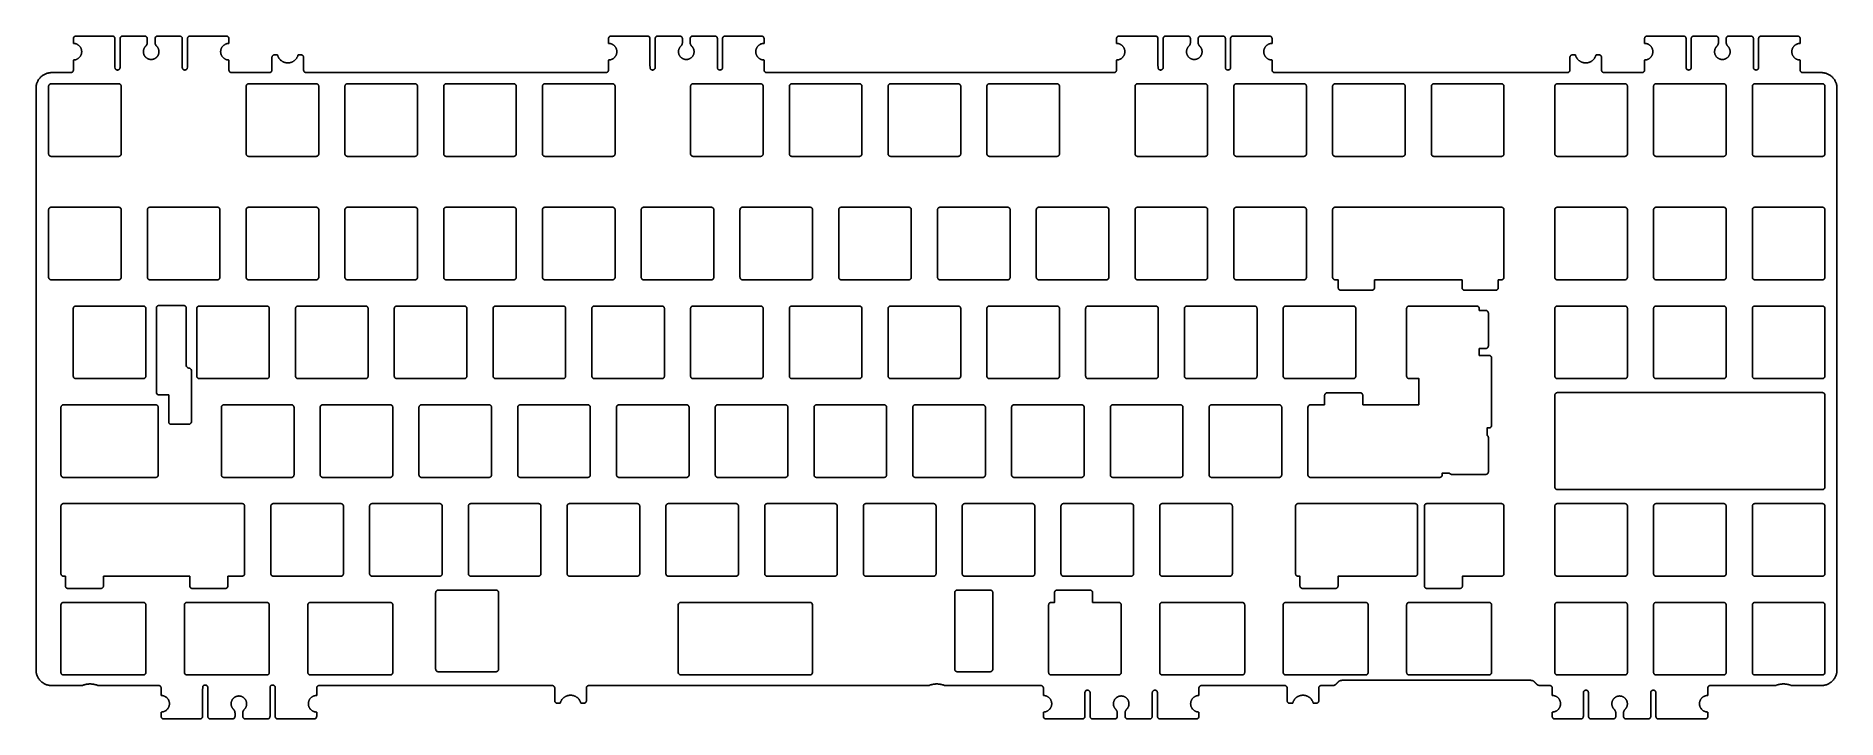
# Model space of a CAD drawing. Header units: millimetres. Extents: x 0 to 347, y 0 to 132.
import ezdxf

# ---------------------------------------------------------------- set-up
doc = ezdxf.new("R2010")
doc.units = ezdxf.units.MM
doc.layers.add('默认', color=7, linetype='Continuous', true_color=0x000000)

msp = doc.modelspace()

# ---------------------------------------------------------------- linework, layer by layer
at = {"layer": '默认'}
for p, q in [((7.21, 125.14), (7.21, 127.07)), ((37.21, 127.07), (37.21, 125.14)), ((45.51, 125.14), (45.51, 127.57)), ((51.61, 127.57), (51.61, 125.14)), ((110.42, 125.14), (110.42, 127.07)), ((140.42, 127.07), (140.42, 125.14)), ((208.4, 125.14), (208.4, 127.07)), ((238.4, 127.07), (238.4, 125.14)), ((295.85, 125.14), (295.85, 127.57)), ((300.89, 128.07), (301.45, 128.07)), ((301.95, 127.57), (301.95, 125.14)), ((310.25, 125.14), (310.25, 127.07)), ((340.25, 127.07), (340.25, 125.14)), ((0, 9.45), (0, 121.64)), ((302.45, 124.64), (309.75, 124.64)), ((340.75, 124.64), (344.36, 124.64)), ((347.36, 121.64), (347.36, 9.45)), ((23.21, 79.23), (23.21, 62.99)), ((123.87, 21.98), (123.87, 8.98)), ((149.27, 22.48), (124.37, 22.48)), ((149.77, 8.98), (149.77, 21.98)), ((124.37, 8.48), (149.27, 8.48)), ((24.13, 4.53), (24.13, 5.95)), ((54.13, 5.95), (54.13, 4.53)), ((100.05, 3.53), (100.05, 5.95)), ((106.15, 5.95), (106.15, 3.53)), ((194.3, 4.53), (194.3, 5.95)), ((241.31, 3.53), (241.31, 5.95)), ((247.41, 5.95), (247.41, 3.53))]:
    msp.add_line(p, q, dxfattribs=at)
for points in [[(282.62, 98.68), (250.58, 98.68)], [(250.58, 84.68), (251.16, 84.68), (251.16, 83.18)], [(258.16, 83.18), (258.16, 84.68), (275.04, 84.68), (275.04, 83.18)], [(282.04, 83.18), (282.04, 84.68), (282.62, 84.68)], [(28.98, 68.17), (28.98, 79.23)], [(279.59, 78.78), (278.36, 78.78), (278.36, 79.13)], [(280.24, 70.1), (278.36, 70.1), (278.36, 71.43), (279.59, 71.43)], [(29.97, 57.32), (29.97, 67.17)], [(264.86, 65.63), (266.74, 65.63), (266.74, 60.58)], [(23.71, 62.49), (25.59, 62.49), (25.59, 57.32)], [(26.09, 56.82), (29.47, 56.82)], [(279.89, 54.69), (279.89, 56.11), (280.24, 56.11)], [(271.22, 47.08), (271.22, 47.43), (272.61, 47.43)], [(267.78, 41.03), (267.78, 25.68)], [(5.31, 27.53), (5.66, 27.53), (5.66, 25.68)], [(29.66, 27.53), (29.66, 25.68)], [(196.44, 24.33), (196.44, 22.48), (195.81, 22.48)], [(208.81, 22.48), (203.79, 22.48), (203.79, 24.33)], [(243.43, 27.53), (243.78, 27.53), (243.78, 25.68)], [(251.13, 25.68), (251.13, 27.53), (265.96, 27.53)], [(275.13, 25.68), (275.13, 27.53), (282.62, 27.53)]]:
    msp.add_lwpolyline(points, dxfattribs=at)
at = {"layer": '默认', "extrusion": (0, 0, -1)}
msp.add_arc((-29.48, 68.17), 0.5, 270.0301, 0, dxfattribs=at)
at = {"layer": '默认'}
for centre, start, end in [((29.47, 67.17), 0, 89.9699), ((23.71, 62.99), 180, 270), ((29.47, 57.32), 270, 0), ((124.37, 21.98), 90, 180), ((149.27, 21.98), 0, 90), ((124.37, 8.98), 180, 270), ((149.27, 8.98), 270, 0)]:
    msp.add_arc(centre, 0.5, start, end, dxfattribs=at)
for points, weights, knots in [([(7.21, 131.19), (7.21, 131.4), (7.36, 131.55), (7.51, 131.69), (7.71, 131.69)], [1, 0.92387948544, 1, 0.92387948544, 1], [3355.0546838, 3355.0546838, 3355.0546838, 3355.447383, 3355.447383, 3355.8400822, 3355.8400822, 3355.8400822]), ([(7.21, 127.07), (8.81, 127.07), (8.81, 128.67), (8.81, 130.27), (7.21, 130.27)], [1, 0.707106781187, 1, 0.707106781187, 1], [3348.601298, 3348.601298, 3348.601298, 3351.114572, 3351.114572, 3353.627846, 3353.627846, 3353.627846]), ([(14.71, 131.69), (14.92, 131.69), (15.07, 131.55), (15.21, 131.4), (15.21, 131.19)], [1, 0.923879360966, 1, 0.923879360966, 1], [3362.8400723, 3362.8400723, 3362.8400723, 3363.2327718, 3363.2327718, 3363.6254714, 3363.6254714, 3363.6254714]), ([(15.21, 131.19), (15.21, 129.65), (15.21, 125.64), (15.21, 125.43), (15.36, 125.29), (15.51, 125.14), (15.71, 125.14), (16.21, 125.14), (16.21, 125.64)], [1, 1, 1, 0.923879313885, 1, 0.923879313885, 1, 0.707107589127, 1], [3363.625471, 3363.625471, 3363.625471, 3367.631145, 3367.631145, 3368.023845, 3368.023845, 3368.416545, 3368.416545, 3369.201942, 3369.201942, 3369.201942]), ([(16.21, 125.64), (16.21, 129.65), (16.21, 131.19), (16.21, 131.69), (16.71, 131.69)], [1, 1, 1, 0.707106931179, 1], [3369.201942, 3369.201942, 3369.201942, 3373.207619, 3373.207619, 3373.993017, 3373.993017, 3373.993017]), ([(21.16, 129.74), (20.44, 129.03), (20.82, 128.1), (21.2, 127.17), (22.21, 127.17), (23.22, 127.17), (23.6, 128.1), (23.98, 129.03), (23.26, 129.74)], [1, 0.830077996868, 1, 0.830077996868, 1, 0.830077996868, 1, 0.830077996868, 1], [3380.187406, 3380.187406, 3380.187406, 3381.962052, 3381.962052, 3383.736699, 3383.736699, 3385.511345, 3385.511345, 3387.285991, 3387.285991, 3387.285991]), ([(22.96, 131.19), (22.96, 131.4), (23.11, 131.55), (23.26, 131.69), (23.46, 131.69), (25.67, 131.69), (27.71, 131.69), (28.21, 131.69), (28.21, 131.19), (28.21, 129.65), (28.21, 125.64)], [1, 0.923804026725, 1, 0.923804026725, 1, 1, 1, 0.707107589194, 1, 1, 1], [3388.601549, 3388.601549, 3388.601549, 3388.994446, 3388.994446, 3389.387342, 3389.387342, 3393.475492, 3393.475492, 3394.260889, 3394.260889, 3398.266567, 3398.266567, 3398.266567]), ([(28.21, 125.64), (28.21, 125.14), (28.71, 125.14), (28.92, 125.14), (29.07, 125.29), (29.21, 125.43), (29.21, 125.64), (29.21, 129.65), (29.21, 131.19)], [1, 0.707107589127, 1, 0.923879313885, 1, 0.923879313885, 1, 1, 1], [3398.266567, 3398.266567, 3398.266567, 3399.051964, 3399.051964, 3399.444664, 3399.444664, 3399.837364, 3399.837364, 3403.843038, 3403.843038, 3403.843038]), ([(29.21, 131.19), (29.21, 131.4), (29.36, 131.55), (29.51, 131.69), (29.71, 131.69)], [1, 0.923879313893, 1, 0.923879313893, 1], [3403.8430379, 3403.8430379, 3403.8430379, 3404.2357375, 3404.2357375, 3404.6284372, 3404.6284372, 3404.6284372]), ([(37.21, 130.27), (35.61, 130.27), (35.61, 128.67), (35.61, 127.07), (37.21, 127.07)], [1, 0.707109321085, 1.00000718393, 0.707109321085, 1], [3413.840664, 3413.840664, 3413.840664, 3416.353938, 3416.353938, 3418.867212, 3418.867212, 3418.867212]), ([(110.42, 131.19), (110.42, 131.4), (110.57, 131.55), (110.72, 131.69), (110.92, 131.69)], [1, 0.923879485441, 1, 0.923879485441, 1], [3508.195307, 3508.195307, 3508.195307, 3508.5880062, 3508.5880062, 3508.9807054, 3508.9807054, 3508.9807054]), ([(110.42, 127.07), (112.02, 127.07), (112.02, 128.67), (112.02, 130.27), (110.42, 130.27)], [1, 0.707109321085, 1.00000718393, 0.707109321085, 1], [3502.500201, 3502.500201, 3502.500201, 3505.013475, 3505.013475, 3507.526749, 3507.526749, 3507.526749]), ([(117.92, 131.69), (118.13, 131.69), (118.28, 131.55), (118.42, 131.4), (118.42, 131.19)], [1, 0.923879360961, 1, 0.923879360961, 1], [3515.9806956, 3515.9806956, 3515.9806956, 3516.3733952, 3516.3733952, 3516.7660947, 3516.7660947, 3516.7660947]), ([(118.42, 131.19), (118.42, 129.65), (118.42, 125.64), (118.42, 125.43), (118.57, 125.29), (118.72, 125.14), (118.92, 125.14), (119.42, 125.14), (119.42, 125.64)], [1, 1, 1, 0.923879313885, 1, 0.923879313885, 1, 0.707107589127, 1], [3516.766095, 3516.766095, 3516.766095, 3520.771769, 3520.771769, 3521.164468, 3521.164468, 3521.557168, 3521.557168, 3522.342565, 3522.342565, 3522.342565]), ([(119.42, 125.64), (119.42, 129.65), (119.42, 131.19), (119.42, 131.69), (119.92, 131.69)], [1, 1, 1, 0.707106931198, 1], [3522.342565, 3522.342565, 3522.342565, 3526.348242, 3526.348242, 3527.13364, 3527.13364, 3527.13364]), ([(124.37, 129.74), (123.65, 129.03), (124.03, 128.1), (124.41, 127.17), (125.42, 127.17), (126.43, 127.17), (126.81, 128.1), (127.19, 129.03), (126.47, 129.74)], [1, 0.830077996868, 1, 0.830077996869, 1, 0.830077996869, 1, 0.830077996869, 1], [3533.489516, 3533.489516, 3533.489516, 3535.264163, 3535.264163, 3537.038809, 3537.038809, 3538.813456, 3538.813456, 3540.588102, 3540.588102, 3540.588102]), ([(126.17, 131.19), (126.17, 131.4), (126.32, 131.55), (126.47, 131.69), (126.67, 131.69)], [1, 0.923804026725, 1, 0.923804026725, 1], [3541.9036598, 3541.9036598, 3541.9036598, 3542.2965561, 3542.2965561, 3542.6894524, 3542.6894524, 3542.6894524]), ([(130.92, 131.69), (131.42, 131.69), (131.42, 131.19), (131.42, 129.65), (131.42, 125.64)], [1, 0.707107589089, 1, 1, 1], [3546.939068, 3546.939068, 3546.939068, 3547.724465, 3547.724465, 3551.730143, 3551.730143, 3551.730143]), ([(131.42, 125.64), (131.42, 125.14), (131.92, 125.14), (132.13, 125.14), (132.28, 125.29), (132.42, 125.43), (132.42, 125.64), (132.42, 129.65), (132.42, 131.19)], [1, 0.707107589127, 1, 0.923879313885, 1, 0.923879313885, 1, 1, 1], [3551.730143, 3551.730143, 3551.730143, 3552.51554, 3552.51554, 3552.90824, 3552.90824, 3553.30094, 3553.30094, 3557.306614, 3557.306614, 3557.306614]), ([(132.42, 131.19), (132.42, 131.4), (132.57, 131.55), (132.72, 131.69), (132.92, 131.69)], [1, 0.923879313896, 1, 0.923879313896, 1], [3557.3066139, 3557.3066139, 3557.3066139, 3557.6993135, 3557.6993135, 3558.0920132, 3558.0920132, 3558.0920132]), ([(140.42, 130.27), (138.82, 130.27), (138.82, 128.67), (138.82, 127.07), (140.42, 127.07)], [1, 0.707111860992, 1.00001436791, 0.707111860992, 1], [3566.54596, 3566.54596, 3566.54596, 3569.059234, 3569.059234, 3571.572508, 3571.572508, 3571.572508]), ([(208.4, 131.19), (208.4, 131.4), (208.55, 131.55), (208.7, 131.69), (208.9, 131.69)], [1, 0.92387948544, 1, 0.92387948544, 1], [3646.2083412, 3646.2083412, 3646.2083412, 3646.6010404, 3646.6010404, 3646.9937396, 3646.9937396, 3646.9937396]), ([(208.4, 127.07), (210, 127.07), (210, 128.67), (210, 130.27), (208.4, 130.27)], [1, 0.707111860992, 1.00001436791, 0.707111860992, 1], [3640.513235, 3640.513235, 3640.513235, 3643.026509, 3643.026509, 3645.539783, 3645.539783, 3645.539783]), ([(215.9, 131.69), (216.11, 131.69), (216.26, 131.55), (216.4, 131.4), (216.4, 131.19)], [1, 0.923879360951, 1, 0.923879360951, 1], [3653.1187301, 3653.1187301, 3653.1187301, 3653.5114296, 3653.5114296, 3653.9041292, 3653.9041292, 3653.9041292]), ([(216.4, 131.19), (216.4, 129.65), (216.4, 125.64), (216.4, 125.43), (216.55, 125.29), (216.7, 125.14), (216.9, 125.14), (217.4, 125.14), (217.4, 125.64)], [1, 1, 1, 0.923879313885, 1, 0.923879313885, 1, 0.707107589127, 1], [3653.904129, 3653.904129, 3653.904129, 3657.909803, 3657.909803, 3658.302503, 3658.302503, 3658.695202, 3658.695202, 3659.480599, 3659.480599, 3659.480599]), ([(217.4, 125.64), (217.4, 129.65), (217.4, 131.19), (217.4, 131.69), (217.9, 131.69)], [1, 1, 1, 0.707106931133, 1], [3659.480599, 3659.480599, 3659.480599, 3663.486277, 3663.486277, 3664.271675, 3664.271675, 3664.271675]), ([(222.35, 129.74), (221.63, 129.03), (222.02, 128.1), (222.4, 127.17), (223.4, 127.17), (224.41, 127.17), (224.79, 128.1), (225.17, 129.03), (224.45, 129.74)], [1, 0.830077996869, 1, 0.830077996869, 1, 0.830077996869, 1, 0.830077996868, 1], [3670.627551, 3670.627551, 3670.627551, 3672.402197, 3672.402197, 3674.176844, 3674.176844, 3675.95149, 3675.95149, 3677.726136, 3677.726136, 3677.726136]), ([(224.15, 131.19), (224.15, 131.4), (224.3, 131.55), (224.45, 131.69), (224.65, 131.69)], [1, 0.923804026725, 1, 0.923804026725, 1], [3679.0416942, 3679.0416942, 3679.0416942, 3679.4345906, 3679.4345906, 3679.8274869, 3679.8274869, 3679.8274869]), ([(228.9, 131.69), (229.4, 131.69), (229.4, 131.19), (229.4, 129.65), (229.4, 125.64)], [1, 0.707107589151, 1, 1, 1], [3684.077102, 3684.077102, 3684.077102, 3684.862499, 3684.862499, 3688.868178, 3688.868178, 3688.868178]), ([(229.4, 125.64), (229.4, 125.14), (229.9, 125.14), (230.11, 125.14), (230.26, 125.29), (230.4, 125.43), (230.4, 125.64), (230.4, 129.65), (230.4, 131.19)], [1, 0.707107589127, 1, 0.923879313885, 1, 0.923879313885, 1, 1, 1], [3688.868178, 3688.868178, 3688.868178, 3689.653575, 3689.653575, 3690.046275, 3690.046275, 3690.438974, 3690.438974, 3694.444648, 3694.444648, 3694.444648]), ([(230.4, 131.19), (230.4, 131.4), (230.55, 131.55), (230.7, 131.69), (230.9, 131.69)], [1, 0.923879313879, 1, 0.923879313879, 1], [3694.4446483, 3694.4446483, 3694.4446483, 3694.837348, 3694.837348, 3695.2300476, 3695.2300476, 3695.2300476]), ([(238.4, 130.27), (236.8, 130.27), (236.8, 128.67), (236.8, 127.07), (238.4, 127.07)], [1, 0.707114400908, 1.00002155194, 0.707114400908, 1], [3702.808995, 3702.808995, 3702.808995, 3705.322269, 3705.322269, 3707.835543, 3707.835543, 3707.835543]), ([(310.25, 127.07), (311.85, 127.07), (311.85, 128.67), (311.85, 130.27), (310.25, 130.27)], [1, 0.707114400908, 1.00002155194, 0.707114400908, 1], [3789.602512, 3789.602512, 3789.602512, 3792.115786, 3792.115786, 3794.62906, 3794.62906, 3794.62906]), ([(317.75, 131.69), (317.96, 131.69), (318.1, 131.55), (318.25, 131.4), (318.25, 131.19)], [1, 0.923879313886, 1, 0.923879313886, 1], [3802.2080075, 3802.2080075, 3802.2080075, 3802.6007072, 3802.6007072, 3802.9934068, 3802.9934068, 3802.9934068]), ([(318.25, 131.19), (318.25, 129.65), (318.25, 125.64), (318.25, 125.43), (318.4, 125.29), (318.54, 125.14), (318.75, 125.14), (319.25, 125.14), (319.25, 125.64)], [1, 1, 1, 0.923879313885, 1, 0.923879313885, 1, 0.707107589127, 1], [3802.993407, 3802.993407, 3802.993407, 3806.999081, 3806.999081, 3807.391781, 3807.391781, 3807.78448, 3807.78448, 3808.569877, 3808.569877, 3808.569877]), ([(319.25, 125.64), (319.25, 129.65), (319.25, 131.19), (319.25, 131.69), (319.75, 131.69)], [1, 1, 1, 0.70710693126, 1], [3808.569877, 3808.569877, 3808.569877, 3812.575555, 3812.575555, 3813.360952, 3813.360952, 3813.360952]), ([(324.2, 129.74), (323.48, 129.03), (323.86, 128.1), (324.24, 127.17), (325.25, 127.17), (326.26, 127.17), (326.64, 128.1), (327.02, 129.03), (326.3, 129.74)], [1, 0.830077996869, 1, 0.830077996869, 1, 0.830077996869, 1, 0.830077996869, 1], [3819.716829, 3819.716829, 3819.716829, 3821.491475, 3821.491475, 3823.266122, 3823.266122, 3825.040768, 3825.040768, 3826.815414, 3826.815414, 3826.815414]), ([(326, 131.19), (326, 131.4), (326.15, 131.55), (326.29, 131.69), (326.5, 131.69), (328.63, 131.69), (330.75, 131.69), (331.25, 131.69), (331.25, 131.19), (331.25, 129.65), (331.25, 125.64)], [1, 0.923804026725, 1, 0.923804026725, 1, 1, 1, 0.707107589132, 1, 1, 1], [3828.130972, 3828.130972, 3828.130972, 3828.523868, 3828.523868, 3828.916765, 3828.916765, 3833.16638, 3833.16638, 3833.951777, 3833.951777, 3837.957456, 3837.957456, 3837.957456]), ([(331.25, 125.64), (331.25, 125.14), (331.75, 125.14), (331.96, 125.14), (332.1, 125.29), (332.25, 125.43), (332.25, 125.64), (332.25, 129.65), (332.25, 131.19)], [1, 0.707107589127, 1, 0.923879313885, 1, 0.923879313885, 1, 1, 1], [3837.957456, 3837.957456, 3837.957456, 3838.742853, 3838.742853, 3839.135552, 3839.135552, 3839.528252, 3839.528252, 3843.533926, 3843.533926, 3843.533926]), ([(332.25, 131.19), (332.25, 131.4), (332.4, 131.55), (332.54, 131.69), (332.75, 131.69)], [1, 0.923879313886, 1, 0.923879313886, 1], [3843.5339262, 3843.5339262, 3843.5339262, 3843.9266259, 3843.9266259, 3844.3193255, 3844.3193255, 3844.3193255]), ([(340.25, 130.27), (338.65, 130.27), (338.65, 128.67), (338.65, 127.07), (340.25, 127.07)], [1, 0.707116940833, 1.00002873603, 0.707116940833, 1], [3851.898273, 3851.898273, 3851.898273, 3854.411547, 3854.411547, 3856.924821, 3856.924821, 3856.924821]), ([(46.57, 128.07), (46.96, 126.52), (48.56, 126.52), (50.16, 126.52), (50.55, 128.07)], [1, 0.82280332895, 1.08851835464, 0.82280332895, 1], [3432.872805, 3432.872805, 3432.872805, 3435.556571, 3435.556571, 3438.240338, 3438.240338, 3438.240338]), ([(140.42, 125.14), (140.42, 124.93), (140.57, 124.79), (140.72, 124.64), (140.92, 124.64)], [1, 0.923879131434, 1, 0.923879131434, 1], [3572.9992925, 3572.9992925, 3572.9992925, 3573.3919927, 3573.3919927, 3573.7846928, 3573.7846928, 3573.7846928]), ([(207.9, 124.64), (208.11, 124.64), (208.26, 124.79), (208.4, 124.93), (208.4, 125.14)], [1, 0.923879135233, 1, 0.923879135233, 1], [3638.3010512, 3638.3010512, 3638.3010512, 3638.6937513, 3638.6937513, 3639.0864514, 3639.0864514, 3639.0864514]), ([(296.91, 128.07), (297.3, 126.52), (298.9, 126.52), (300.5, 126.52), (300.89, 128.07)], [1, 0.82280332895, 1.08851835464, 0.82280332895, 1], [3771.3678, 3771.3678, 3771.3678, 3774.051567, 3774.051567, 3776.735334, 3776.735334, 3776.735334]), ([(24.13, 5.95), (24.13, 6.16), (23.98, 6.31), (23.83, 6.45), (23.63, 6.45)], [1, 0.923879131434, 1, 0.923879443408, 0.999999376055], [4408.7221647, 4408.7221647, 4408.7221647, 4409.1148656, 4409.1148656, 4409.5075649, 4409.5075649, 4409.5075649]), ([(24.13, 1.33), (25.73, 1.33), (25.73, 2.93), (25.73, 4.53), (24.13, 4.53)], [1, 0.707111860992, 1.00001436791, 0.707111860992, 1], [4402.639083, 4402.639083, 4402.639083, 4405.152357, 4405.152357, 4407.665631, 4407.665631, 4407.665631]), ([(33.13, 6.05), (33.13, 6.55), (32.63, 6.55), (32.42, 6.55), (32.27, 6.41), (32.13, 6.26), (32.13, 6.05), (32.13, 2.05), (32.13, 0.5)], [1, 0.707107589127, 1, 0.923879313885, 1, 0.923879313885, 1, 1, 1], [4387.895397, 4387.895397, 4387.895397, 4388.680795, 4388.680795, 4389.073494, 4389.073494, 4389.466194, 4389.466194, 4393.471868, 4393.471868, 4393.471868]), ([(33.63, 0), (33.13, 0), (33.13, 0.5), (33.13, 2.05), (33.13, 6.05)], [1, 0.707107589089, 1, 1, 1], [4383.104322, 4383.104322, 4383.104322, 4383.889719, 4383.889719, 4387.895397, 4387.895397, 4387.895397]), ([(40.18, 1.86), (40.9, 2.56), (40.51, 3.49), (40.13, 4.43), (39.13, 4.43), (38.12, 4.43), (37.74, 3.49), (37.36, 2.56), (38.08, 1.86)], [1, 0.830077996868, 1, 0.830077996869, 1, 0.830077996869, 1, 0.830077996869, 1], [4369.654771, 4369.654771, 4369.654771, 4371.429417, 4371.429417, 4373.204063, 4373.204063, 4374.97871, 4374.97871, 4376.753356, 4376.753356, 4376.753356]), ([(45.13, 6.05), (45.13, 2.05), (45.13, 0.5), (45.13, 0), (44.63, 0)], [1, 1, 1, 0.707106931198, 1], [4358.507819, 4358.507819, 4358.507819, 4362.513496, 4362.513496, 4363.298894, 4363.298894, 4363.298894]), ([(46.13, 0.5), (46.13, 2.05), (46.13, 6.05), (46.13, 6.26), (45.98, 6.41), (45.83, 6.55), (45.63, 6.55), (45.13, 6.55), (45.13, 6.05)], [1, 1, 1, 0.923879313885, 1, 0.923879313885, 1, 0.707107589127, 1], [4352.931349, 4352.931349, 4352.931349, 4356.937023, 4356.937023, 4357.329722, 4357.329722, 4357.722422, 4357.722422, 4358.507819, 4358.507819, 4358.507819]), ([(54.13, 4.53), (52.53, 4.53), (52.53, 2.93), (52.53, 1.33), (54.13, 1.33)], [1, 0.707109321085, 1.00000718393, 0.707109321085, 1], [4338.737585, 4338.737585, 4338.737585, 4341.25086, 4341.25086, 4343.764134, 4343.764134, 4343.764134]), ([(105.09, 3.03), (104.7, 4.58), (103.1, 4.58), (101.5, 4.58), (101.11, 3.03)], [1, 0.82280332895, 1.08851835464, 0.82280332895, 1], [4282.11796, 4282.11796, 4282.11796, 4284.801727, 4284.801727, 4287.485493, 4287.485493, 4287.485493]), ([(194.3, 1.33), (195.9, 1.33), (195.9, 2.93), (195.9, 4.53), (194.3, 4.53)], [1, 0.707122020711, 1.00004310435, 0.707122020711, 1], [4184.898573, 4184.898573, 4184.898573, 4187.411847, 4187.411847, 4189.925121, 4189.925121, 4189.925121]), ([(203.3, 5.05), (203.3, 5.55), (202.8, 5.55), (202.6, 5.55), (202.45, 5.41), (202.3, 5.26), (202.3, 5.05), (202.3, 2.2), (202.3, 0.5)], [1, 0.707107589127, 1, 0.923879313885, 1, 0.923879313885, 1, 1, 1], [4172.319644, 4172.319644, 4172.319644, 4173.105041, 4173.105041, 4173.497741, 4173.497741, 4173.89044, 4173.89044, 4176.710861, 4176.710861, 4176.710861]), ([(208.55, 0.5), (208.55, 0.29), (208.41, 0.15), (208.26, 0), (208.05, 0), (205.93, 0), (203.8, 0), (203.3, 0), (203.3, 0.5), (203.3, 2.01), (203.3, 5.05)], [1, 0.923804026725, 1, 0.923804026725, 1, 1, 1, 0.707107589081, 1, 1, 1], [4163.256093, 4163.256093, 4163.256093, 4163.648989, 4163.648989, 4164.041886, 4164.041886, 4168.291501, 4168.291501, 4169.076898, 4169.076898, 4172.319644, 4172.319644, 4172.319644]), ([(210.35, 1.86), (211.07, 2.56), (210.69, 3.49), (210.31, 4.43), (209.3, 4.43), (208.3, 4.43), (207.92, 3.49), (207.53, 2.56), (208.25, 1.86)], [1, 0.830077996868, 1, 0.830077996868, 1, 0.830077996868, 1, 0.830077996869, 1], [4154.84195, 4154.84195, 4154.84195, 4156.616596, 4156.616596, 4158.391242, 4158.391242, 4160.165889, 4160.165889, 4161.940535, 4161.940535, 4161.940535]), ([(215.3, 5.05), (215.3, 2.01), (215.3, 0.5), (215.3, 0), (214.8, 0), (212.68, 0), (210.55, 0), (210.05, 0), (210.05, 0.5)], [1, 1, 1, 0.707106931282, 1, 1, 1, 0.70710739093, 1], [4144.457931, 4144.457931, 4144.457931, 4147.700675, 4147.700675, 4148.486073, 4148.486073, 4152.736083, 4152.736083, 4153.52148, 4153.52148, 4153.52148]), ([(216.3, 0.5), (216.3, 2.2), (216.3, 5.05), (216.3, 5.26), (216.16, 5.41), (216.01, 5.55), (215.8, 5.55), (215.3, 5.55), (215.3, 5.05)], [1, 1, 1, 0.923879313885, 1, 0.923879313885, 1, 0.707107589127, 1], [4140.066714, 4140.066714, 4140.066714, 4142.887135, 4142.887135, 4143.279834, 4143.279834, 4143.672534, 4143.672534, 4144.457931, 4144.457931, 4144.457931]), ([(224.3, 4.53), (222.7, 4.53), (222.7, 2.93), (222.7, 1.33), (224.3, 1.33)], [1, 0.707119480768, 1.00003592016, 0.707119480768, 1], [4126.852454, 4126.852454, 4126.852454, 4129.365728, 4129.365728, 4131.879002, 4131.879002, 4131.879002]), ([(246.35, 3.03), (245.96, 4.58), (244.36, 4.58), (242.77, 4.58), (242.38, 3.03)], [1, 0.82280332895, 1.08851835464, 0.82280332895, 1], [4098.29456, 4098.29456, 4098.29456, 4100.978327, 4100.978327, 4103.662094, 4103.662094, 4103.662094]), ([(292.44, 5.95), (292.44, 6.45), (291.94, 6.45), (291.01, 6.45), (290.09, 6.45)], [1, 0.707106779596, 1, 1, 1], [4063.507279, 4063.507279, 4063.507279, 4064.292677, 4064.292677, 4066.539676, 4066.539676, 4066.539676]), ([(292.44, 1.33), (294.04, 1.33), (294.04, 2.93), (294.04, 4.53), (292.44, 4.53)], [1, 0.707119480768, 1.00003592016, 0.707119480768, 1], [4057.929312, 4057.929312, 4057.929312, 4060.442586, 4060.442586, 4062.95586, 4062.95586, 4062.95586]), ([(298.44, 5.05), (298.44, 2.01), (298.44, 0.5), (298.44, 0), (297.94, 0)], [1, 1, 1, 0.707107589274, 1], [4045.957188, 4045.957188, 4045.957188, 4049.199934, 4049.199934, 4049.985331, 4049.985331, 4049.985331]), ([(299.44, 0.5), (299.44, 2.2), (299.44, 5.05), (299.44, 5.26), (299.29, 5.41), (299.14, 5.55), (298.94, 5.55), (298.44, 5.55), (298.44, 5.05)], [1, 1, 1, 0.923879313885, 1, 0.923879313885, 1, 0.707107589127, 1], [4041.565971, 4041.565971, 4041.565971, 4044.386391, 4044.386391, 4044.779091, 4044.779091, 4045.171791, 4045.171791, 4045.957188, 4045.957188, 4045.957188]), ([(306.49, 1.86), (307.21, 2.56), (306.82, 3.49), (306.44, 4.43), (305.44, 4.43), (304.43, 4.43), (304.05, 3.49), (303.67, 2.56), (304.39, 1.86)], [1, 0.830077996869, 1, 0.830077996869, 1, 0.830077996869, 1, 0.830077996869, 1], [4027.331023, 4027.331023, 4027.331023, 4029.105669, 4029.105669, 4030.880315, 4030.880315, 4032.654962, 4032.654962, 4034.429608, 4034.429608, 4034.429608]), ([(312.44, 5.05), (312.44, 5.55), (311.94, 5.55), (311.73, 5.55), (311.58, 5.41), (311.44, 5.26), (311.44, 5.05), (311.44, 2.2), (311.44, 0.5)], [1, 0.707107589127, 1, 0.923879313885, 1, 0.923879313885, 1, 1, 1], [4015.798534, 4015.798534, 4015.798534, 4016.583931, 4016.583931, 4016.976631, 4016.976631, 4017.36933, 4017.36933, 4020.189748, 4020.189748, 4020.189748]), ([(312.94, 0), (312.44, 0), (312.44, 0.5), (312.44, 2.01), (312.44, 5.05)], [1, 0.707107728239, 1, 1, 1], [4011.770392, 4011.770392, 4011.770392, 4012.555789, 4012.555789, 4015.798534, 4015.798534, 4015.798534]), ([(322.44, 4.53), (320.84, 4.53), (320.84, 2.93), (320.84, 1.33), (322.44, 1.33)], [1, 0.707116940834, 1.00002873603, 0.707116940833, 1], [3998.266529, 3998.266529, 3998.266529, 4000.779803, 4000.779803, 4003.293077, 4003.293077, 4003.293077]), ([(32.13, 0.5), (32.13, 0.29), (31.98, 0.15), (31.83, 0), (31.63, 0)], [1, 0.923879313896, 1, 0.923879313896, 1], [4393.4718679, 4393.4718679, 4393.4718679, 4393.8645676, 4393.8645676, 4394.2572672, 4394.2572672, 4394.2572672]), ([(38.38, 0.5), (38.38, 0.29), (38.23, 0.15), (38.08, 0), (37.88, 0)], [1, 0.923804026725, 1, 0.923804026725, 1], [4378.0689138, 4378.0689138, 4378.0689138, 4378.4618101, 4378.4618101, 4378.8547065, 4378.8547065, 4378.8547065]), ([(46.63, 0), (46.42, 0), (46.27, 0.15), (46.13, 0.29), (46.13, 0.5)], [1, 0.923879360961, 1, 0.923879360961, 1], [4352.1459497, 4352.1459497, 4352.1459497, 4352.5386492, 4352.5386492, 4352.9313487, 4352.9313487, 4352.9313487]), ([(54.13, 0.5), (54.13, 0.29), (53.98, 0.15), (53.83, 0), (53.63, 0)], [1, 0.923879485441, 1, 0.923879485441, 1], [4344.3605611, 4344.3605611, 4344.3605611, 4344.7532603, 4344.7532603, 4345.1459595, 4345.1459595, 4345.1459595]), ([(202.3, 0.5), (202.3, 0.29), (202.16, 0.15), (202.01, 0), (201.8, 0)], [1, 0.923879313886, 1, 0.923879313886, 1], [4176.7108611, 4176.7108611, 4176.7108611, 4177.1035608, 4177.1035608, 4177.4962604, 4177.4962604, 4177.4962604]), ([(216.8, 0), (216.6, 0), (216.45, 0.15), (216.3, 0.29), (216.3, 0.5)], [1, 0.923879313886, 1, 0.923879313886, 1], [4139.2813146, 4139.2813146, 4139.2813146, 4139.6740143, 4139.6740143, 4140.0667139, 4140.0667139, 4140.0667139]), ([(304.69, 0.5), (304.69, 0.29), (304.54, 0.15), (304.39, 0), (304.19, 0), (302.06, 0), (299.94, 0), (299.73, 0), (299.58, 0.15), (299.44, 0.29), (299.44, 0.5)], [1, 0.923804026725, 1, 0.923804026725, 1, 1, 1, 0.923879313898, 1, 0.923879313898, 1], [4035.745166, 4035.745166, 4035.745166, 4036.138062, 4036.138062, 4036.530959, 4036.530959, 4040.780572, 4040.780572, 4041.173271, 4041.173271, 4041.565971, 4041.565971, 4041.565971]), ([(311.44, 0.5), (311.44, 0.29), (311.29, 0.15), (311.14, 0), (310.94, 0)], [1, 0.923879135815, 1, 0.923879135815, 1], [4020.1897483, 4020.1897483, 4020.1897483, 4020.5824484, 4020.5824484, 4020.9751485, 4020.9751485, 4020.9751485]), ([(322.44, 0.5), (322.44, 0.29), (322.29, 0.15), (322.14, 0), (321.94, 0)], [1, 0.923879494854, 1, 0.923879494854, 1], [4003.7850014, 4003.7850014, 4003.7850014, 4004.1777006, 4004.1777006, 4004.5703997, 4004.5703997, 4004.5703997])]:
    msp.add_rational_spline(points, weights, degree=2, knots=knots, dxfattribs=at)
for points, degree in [([(7.21, 130.27), (7.21, 130.73), (7.21, 131.19)], 2), ([(7.71, 131.69), (11.21, 131.69), (14.71, 131.69)], 2), ([(16.71, 131.69), (18.76, 131.69), (20.96, 131.69)], 2), ([(21.46, 131.19), (21.46, 130.82), (21.46, 130.45)], 2), ([(22.96, 130.45), (22.96, 130.82), (22.96, 131.19)], 2), ([(29.71, 131.69), (33.21, 131.69), (36.71, 131.69)], 2), ([(37.21, 131.19), (37.21, 130.73), (37.21, 130.27)], 2), ([(110.42, 130.27), (110.42, 130.73), (110.42, 131.19)], 2), ([(110.92, 131.69), (114.42, 131.69), (117.92, 131.69)], 2), ([(119.92, 131.69), (122.05, 131.69), (124.17, 131.69)], 2), ([(124.67, 131.19), (124.67, 130.82), (124.67, 130.45)], 2), ([(126.17, 130.45), (126.17, 130.82), (126.17, 131.19)], 2), ([(126.67, 131.69), (128.8, 131.69), (130.92, 131.69)], 2), ([(132.92, 131.69), (136.42, 131.69), (139.92, 131.69)], 2), ([(140.42, 131.19), (140.42, 130.73), (140.42, 130.27)], 2), ([(208.4, 130.27), (208.4, 130.73), (208.4, 131.19)], 2), ([(208.9, 131.69), (212.4, 131.69), (215.9, 131.69)], 2), ([(217.9, 131.69), (220.03, 131.69), (222.15, 131.69)], 2), ([(222.65, 131.19), (222.65, 130.82), (222.65, 130.45)], 2), ([(224.15, 130.45), (224.15, 130.82), (224.15, 131.19)], 2), ([(224.65, 131.69), (226.78, 131.69), (228.9, 131.69)], 2), ([(230.9, 131.69), (234.4, 131.69), (237.9, 131.69)], 2), ([(238.4, 131.19), (238.4, 130.73), (238.4, 130.27)], 2), ([(310.25, 130.27), (310.25, 130.73), (310.25, 131.19)], 2), ([(310.75, 131.69), (314.25, 131.69), (317.75, 131.69)], 2), ([(319.75, 131.69), (321.87, 131.69), (324, 131.69)], 2), ([(324.5, 131.19), (324.5, 130.82), (324.5, 130.45)], 2), ([(326, 130.45), (326, 130.82), (326, 131.19)], 2), ([(332.75, 131.69), (336.25, 131.69), (339.75, 131.69)], 2), ([(340.25, 131.19), (340.25, 130.73), (340.25, 130.27)], 2), ([(46.01, 128.07), (46.29, 128.07), (46.57, 128.07)], 2), ([(50.55, 128.07), (50.83, 128.07), (51.11, 128.07)], 2), ([(296.35, 128.07), (296.63, 128.07), (296.91, 128.07)], 2), ([(2.43, 121.99), (2.43, 115.49), (2.43, 108.99)], 2), ([(15.93, 122.49), (9.43, 122.49), (2.93, 122.49)], 2), ([(3, 124.64), (4.55, 124.64), (6.71, 124.64)], 2), ([(16.43, 108.99), (16.43, 115.49), (16.43, 121.99)], 2), ([(37.71, 124.64), (41.36, 124.64), (45.01, 124.64)], 2), ([(40.53, 121.99), (40.53, 115.49), (40.53, 108.99)], 2), ([(54.03, 122.49), (47.53, 122.49), (41.03, 122.49)], 2), ([(52.11, 124.64), (80.9, 124.64), (109.92, 124.64)], 2), ([(54.53, 108.99), (54.53, 115.49), (54.53, 121.99)], 2), ([(59.58, 121.99), (59.58, 115.49), (59.58, 108.99)], 2), ([(73.08, 122.49), (66.58, 122.49), (60.08, 122.49)], 2), ([(73.58, 108.99), (73.58, 115.49), (73.58, 121.99)], 2), ([(78.63, 121.99), (78.63, 115.49), (78.63, 108.99)], 2), ([(92.13, 122.49), (85.63, 122.49), (79.13, 122.49)], 2), ([(92.63, 108.99), (92.63, 115.49), (92.63, 121.99)], 2), ([(97.68, 121.99), (97.68, 115.49), (97.68, 108.99)], 2), ([(111.18, 122.49), (104.68, 122.49), (98.18, 122.49)], 2), ([(111.68, 108.99), (111.68, 115.49), (111.68, 121.99)], 2), ([(126.25, 121.99), (126.25, 115.49), (126.25, 108.99)], 2), ([(139.75, 122.49), (133.25, 122.49), (126.75, 122.49)], 2), ([(140.25, 108.99), (140.25, 115.49), (140.25, 121.99)], 2), ([(140.92, 124.64), (174.42, 124.64), (207.9, 124.64)], 2), ([(145.3, 121.99), (145.3, 115.49), (145.3, 108.99)], 2), ([(158.8, 122.49), (152.3, 122.49), (145.8, 122.49)], 2), ([(159.3, 108.99), (159.3, 115.49), (159.3, 121.99)], 2), ([(164.35, 121.99), (164.35, 115.49), (164.35, 108.99)], 2), ([(177.85, 122.49), (171.35, 122.49), (164.85, 122.49)], 2), ([(178.35, 108.99), (178.35, 115.49), (178.35, 121.99)], 2), ([(183.4, 121.99), (183.4, 115.49), (183.4, 108.99)], 2), ([(196.9, 122.49), (190.4, 122.49), (183.9, 122.49)], 2), ([(197.4, 108.99), (197.4, 115.49), (197.4, 121.99)], 2), ([(211.98, 121.99), (211.98, 115.49), (211.98, 108.99)], 2), ([(225.48, 122.49), (218.98, 122.49), (212.48, 122.49)], 2), ([(225.98, 108.99), (225.98, 115.49), (225.98, 121.99)], 2), ([(231.03, 121.99), (231.03, 115.49), (231.03, 108.99)], 2), ([(244.53, 122.49), (238.03, 122.49), (231.53, 122.49)], 2), ([(238.9, 124.64), (267.13, 124.64), (295.35, 124.64)], 2), ([(245.03, 108.99), (245.03, 115.49), (245.03, 121.99)], 2), ([(250.08, 121.99), (250.08, 115.49), (250.08, 108.99)], 2), ([(263.58, 122.49), (257.08, 122.49), (250.58, 122.49)], 2), ([(264.08, 108.99), (264.08, 115.49), (264.08, 121.99)], 2), ([(269.13, 121.99), (269.13, 115.49), (269.13, 108.99)], 2), ([(282.62, 122.49), (276.13, 122.49), (269.63, 122.49)], 2), ([(283.13, 108.99), (283.13, 115.49), (283.13, 121.99)], 2), ([(292.94, 121.99), (292.94, 115.49), (292.94, 108.99)], 2), ([(306.44, 122.49), (299.94, 122.49), (293.44, 122.49)], 2), ([(306.94, 108.99), (306.94, 115.49), (306.94, 121.99)], 2), ([(311.99, 121.99), (311.99, 115.49), (311.99, 108.99)], 2), ([(325.49, 122.49), (318.99, 122.49), (312.49, 122.49)], 2), ([(325.99, 108.99), (325.99, 115.49), (325.99, 121.99)], 2), ([(331.04, 121.99), (331.04, 115.49), (331.04, 108.99)], 2), ([(344.54, 122.49), (338.04, 122.49), (331.54, 122.49)], 2), ([(345.04, 108.99), (345.04, 115.49), (345.04, 121.99)], 2), ([(2.93, 108.49), (9.43, 108.49), (15.93, 108.49)], 2), ([(41.03, 108.49), (47.53, 108.49), (54.03, 108.49)], 2), ([(60.08, 108.49), (66.58, 108.49), (73.08, 108.49)], 2), ([(79.13, 108.49), (85.63, 108.49), (92.13, 108.49)], 2), ([(98.18, 108.49), (104.68, 108.49), (111.18, 108.49)], 2), ([(126.75, 108.49), (133.25, 108.49), (139.75, 108.49)], 2), ([(145.8, 108.49), (152.3, 108.49), (158.8, 108.49)], 2), ([(164.85, 108.49), (171.35, 108.49), (177.85, 108.49)], 2), ([(183.9, 108.49), (190.4, 108.49), (196.9, 108.49)], 2), ([(212.48, 108.49), (218.98, 108.49), (225.48, 108.49)], 2), ([(231.53, 108.49), (238.03, 108.49), (244.53, 108.49)], 2), ([(250.58, 108.49), (257.08, 108.49), (263.58, 108.49)], 2), ([(269.63, 108.49), (276.13, 108.49), (282.62, 108.49)], 2), ([(293.44, 108.49), (299.94, 108.49), (306.44, 108.49)], 2), ([(312.49, 108.49), (318.99, 108.49), (325.49, 108.49)], 2), ([(331.54, 108.49), (338.04, 108.49), (344.54, 108.49)], 2), ([(2.43, 98.18), (2.43, 91.68), (2.43, 85.18)], 2), ([(15.93, 98.68), (9.43, 98.68), (2.93, 98.68)], 2), ([(16.43, 85.18), (16.43, 91.68), (16.43, 98.18)], 2), ([(21.48, 98.18), (21.48, 91.68), (21.48, 85.18)], 2), ([(34.98, 98.68), (28.48, 98.68), (21.98, 98.68)], 2), ([(35.47, 85.18), (35.47, 91.68), (35.47, 98.18)], 2), ([(40.53, 98.18), (40.53, 91.68), (40.53, 85.18)], 2), ([(54.03, 98.68), (47.53, 98.68), (41.03, 98.68)], 2), ([(54.53, 85.18), (54.53, 91.68), (54.53, 98.18)], 2), ([(59.58, 98.18), (59.58, 91.68), (59.58, 85.18)], 2), ([(73.08, 98.68), (66.58, 98.68), (60.08, 98.68)], 2), ([(73.58, 85.18), (73.58, 91.68), (73.58, 98.18)], 2), ([(78.63, 98.18), (78.63, 91.68), (78.63, 85.18)], 2), ([(92.13, 98.68), (85.63, 98.68), (79.13, 98.68)], 2), ([(92.63, 85.18), (92.63, 91.68), (92.63, 98.18)], 2), ([(97.68, 98.18), (97.68, 91.68), (97.68, 85.18)], 2), ([(111.18, 98.68), (104.68, 98.68), (98.18, 98.68)], 2), ([(111.68, 85.18), (111.68, 91.68), (111.68, 98.18)], 2), ([(116.73, 98.18), (116.73, 91.68), (116.73, 85.18)], 2), ([(130.23, 98.68), (123.73, 98.68), (117.23, 98.68)], 2), ([(130.73, 85.18), (130.73, 91.68), (130.73, 98.18)], 2), ([(135.78, 98.18), (135.78, 91.68), (135.78, 85.18)], 2), ([(149.28, 98.68), (142.78, 98.68), (136.28, 98.68)], 2), ([(149.78, 85.18), (149.78, 91.68), (149.78, 98.18)], 2), ([(154.83, 98.18), (154.83, 91.68), (154.83, 85.18)], 2), ([(168.33, 98.68), (161.83, 98.68), (155.33, 98.68)], 2), ([(168.82, 85.18), (168.82, 91.68), (168.82, 98.18)], 2), ([(173.88, 98.18), (173.88, 91.68), (173.88, 85.18)], 2), ([(187.38, 98.68), (180.88, 98.68), (174.38, 98.68)], 2), ([(187.88, 85.18), (187.88, 91.68), (187.88, 98.18)], 2), ([(192.93, 98.18), (192.93, 91.68), (192.93, 85.18)], 2), ([(206.43, 98.68), (199.93, 98.68), (193.43, 98.68)], 2), ([(206.92, 85.18), (206.92, 91.68), (206.92, 98.18)], 2), ([(211.98, 98.18), (211.98, 91.68), (211.98, 85.18)], 2), ([(225.48, 98.68), (218.98, 98.68), (212.48, 98.68)], 2), ([(225.98, 85.18), (225.98, 91.68), (225.98, 98.18)], 2), ([(231.03, 98.18), (231.03, 91.68), (231.03, 85.18)], 2), ([(244.53, 98.68), (238.03, 98.68), (231.53, 98.68)], 2), ([(245.03, 85.18), (245.03, 91.68), (245.03, 98.18)], 2), ([(250.08, 98.18), (250.08, 91.68), (250.08, 85.18)], 2), ([(283.13, 85.18), (283.13, 91.68), (283.13, 98.18)], 2), ([(292.94, 98.18), (292.94, 91.68), (292.94, 85.18)], 2), ([(306.44, 98.68), (299.94, 98.68), (293.44, 98.68)], 2), ([(306.94, 85.18), (306.94, 91.68), (306.94, 98.18)], 2), ([(311.99, 98.18), (311.99, 91.68), (311.99, 85.18)], 2), ([(325.49, 98.68), (318.99, 98.68), (312.49, 98.68)], 2), ([(325.99, 85.18), (325.99, 91.68), (325.99, 98.18)], 2), ([(331.04, 98.18), (331.04, 91.68), (331.04, 85.18)], 2), ([(344.54, 98.68), (338.04, 98.68), (331.54, 98.68)], 2), ([(345.04, 85.18), (345.04, 91.68), (345.04, 98.18)], 2), ([(2.93, 84.68), (9.43, 84.68), (15.93, 84.68)], 2), ([(21.98, 84.68), (28.48, 84.68), (34.98, 84.68)], 2), ([(41.03, 84.68), (47.53, 84.68), (54.03, 84.68)], 2), ([(60.08, 84.68), (66.58, 84.68), (73.08, 84.68)], 2), ([(79.13, 84.68), (85.63, 84.68), (92.13, 84.68)], 2), ([(98.18, 84.68), (104.68, 84.68), (111.18, 84.68)], 2), ([(117.23, 84.68), (123.73, 84.68), (130.23, 84.68)], 2), ([(136.28, 84.68), (142.78, 84.68), (149.28, 84.68)], 2), ([(155.33, 84.68), (161.83, 84.68), (168.33, 84.68)], 2), ([(174.38, 84.68), (180.88, 84.68), (187.38, 84.68)], 2), ([(193.43, 84.68), (199.93, 84.68), (206.43, 84.68)], 2), ([(212.48, 84.68), (218.98, 84.68), (225.48, 84.68)], 2), ([(231.53, 84.68), (238.03, 84.68), (244.53, 84.68)], 2), ([(293.44, 84.68), (299.94, 84.68), (306.44, 84.68)], 2), ([(312.49, 84.68), (318.99, 84.68), (325.49, 84.68)], 2), ([(331.54, 84.68), (338.04, 84.68), (344.54, 84.68)], 2), ([(251.66, 82.68), (254.66, 82.68), (257.66, 82.68)], 2), ([(275.54, 82.68), (278.54, 82.68), (281.54, 82.68)], 2), ([(7.19, 79.13), (7.19, 72.63), (7.19, 66.13)], 2), ([(20.69, 79.63), (14.19, 79.63), (7.69, 79.63)], 2), ([(21.19, 66.13), (21.19, 72.63), (21.19, 79.13)], 2), ([(28.48, 79.73), (26.09, 79.73), (23.71, 79.73)], 2), ([(31, 79.13), (31, 72.63), (31, 66.13)], 2), ([(44.5, 79.63), (38, 79.63), (31.5, 79.63)], 2), ([(45, 66.13), (45, 72.63), (45, 79.13)], 2), ([(50.05, 79.13), (50.05, 72.63), (50.05, 66.13)], 2), ([(63.55, 79.63), (57.05, 79.63), (50.55, 79.63)], 2), ([(64.05, 66.13), (64.05, 72.63), (64.05, 79.13)], 2), ([(69.1, 79.13), (69.1, 72.63), (69.1, 66.13)], 2), ([(82.6, 79.63), (76.1, 79.63), (69.6, 79.63)], 2), ([(83.1, 66.13), (83.1, 72.63), (83.1, 79.13)], 2), ([(88.15, 79.13), (88.15, 72.63), (88.15, 66.13)], 2), ([(101.65, 79.63), (95.15, 79.63), (88.65, 79.63)], 2), ([(102.15, 66.13), (102.15, 72.63), (102.15, 79.13)], 2), ([(107.2, 79.13), (107.2, 72.63), (107.2, 66.13)], 2), ([(120.7, 79.63), (114.2, 79.63), (107.7, 79.63)], 2), ([(121.2, 66.13), (121.2, 72.63), (121.2, 79.13)], 2), ([(126.25, 79.13), (126.25, 72.63), (126.25, 66.13)], 2), ([(139.75, 79.63), (133.25, 79.63), (126.75, 79.63)], 2), ([(140.25, 66.13), (140.25, 72.63), (140.25, 79.13)], 2), ([(145.3, 79.13), (145.3, 72.63), (145.3, 66.13)], 2), ([(158.8, 79.63), (152.3, 79.63), (145.8, 79.63)], 2), ([(159.3, 66.13), (159.3, 72.63), (159.3, 79.13)], 2), ([(164.35, 79.13), (164.35, 72.63), (164.35, 66.13)], 2), ([(177.85, 79.63), (171.35, 79.63), (164.85, 79.63)], 2), ([(178.35, 66.13), (178.35, 72.63), (178.35, 79.13)], 2), ([(183.4, 79.13), (183.4, 72.63), (183.4, 66.13)], 2), ([(196.9, 79.63), (190.4, 79.63), (183.9, 79.63)], 2), ([(197.4, 66.13), (197.4, 72.63), (197.4, 79.13)], 2), ([(202.45, 79.13), (202.45, 72.63), (202.45, 66.13)], 2), ([(215.95, 79.63), (209.45, 79.63), (202.95, 79.63)], 2), ([(216.45, 66.13), (216.45, 72.63), (216.45, 79.13)], 2), ([(221.5, 79.13), (221.5, 72.63), (221.5, 66.13)], 2), ([(235, 79.63), (228.5, 79.63), (222, 79.63)], 2), ([(235.5, 66.13), (235.5, 72.63), (235.5, 79.13)], 2), ([(240.55, 79.13), (240.55, 72.63), (240.55, 66.13)], 2), ([(254.05, 79.63), (247.55, 79.63), (241.05, 79.63)], 2), ([(254.55, 66.13), (254.55, 72.63), (254.55, 79.13)], 2), ([(264.36, 79.13), (264.36, 74.8), (264.36, 70.46), (264.36, 66.13)], 3), ([(277.86, 79.63), (273.53, 79.63), (269.2, 79.63), (264.86, 79.63)], 3), ([(280.12, 71.95), (280.12, 74.05), (280.12, 76.15), (280.12, 78.25)], 3), ([(292.94, 79.13), (292.94, 72.63), (292.94, 66.13)], 2), ([(306.44, 79.63), (299.94, 79.63), (293.44, 79.63)], 2), ([(306.94, 66.13), (306.94, 72.63), (306.94, 79.13)], 2), ([(311.99, 79.13), (311.99, 72.63), (311.99, 66.13)], 2), ([(325.49, 79.63), (318.99, 79.63), (312.49, 79.63)], 2), ([(325.99, 66.13), (325.99, 72.63), (325.99, 79.13)], 2), ([(331.04, 79.13), (331.04, 72.63), (331.04, 66.13)], 2), ([(344.54, 79.63), (338.04, 79.63), (331.54, 79.63)], 2), ([(345.04, 66.13), (345.04, 72.63), (345.04, 79.13)], 2), ([(280.74, 56.61), (280.74, 60.94), (280.74, 65.27), (280.74, 69.6)], 3), ([(7.69, 65.63), (14.19, 65.63), (20.69, 65.63)], 2), ([(31.5, 65.63), (38, 65.63), (44.5, 65.63)], 2), ([(50.55, 65.63), (57.05, 65.63), (63.55, 65.63)], 2), ([(69.6, 65.63), (76.1, 65.63), (82.6, 65.63)], 2), ([(88.65, 65.63), (95.15, 65.63), (101.65, 65.63)], 2), ([(107.7, 65.63), (114.2, 65.63), (120.7, 65.63)], 2), ([(126.75, 65.63), (133.25, 65.63), (139.75, 65.63)], 2), ([(145.8, 65.63), (152.3, 65.63), (158.8, 65.63)], 2), ([(164.85, 65.63), (171.35, 65.63), (177.85, 65.63)], 2), ([(183.9, 65.63), (190.4, 65.63), (196.9, 65.63)], 2), ([(202.95, 65.63), (209.45, 65.63), (215.95, 65.63)], 2), ([(222, 65.63), (228.5, 65.63), (235, 65.63)], 2), ([(241.05, 65.63), (247.55, 65.63), (254.05, 65.63)], 2), ([(255.37, 62.91), (253.27, 62.91), (251.17, 62.91), (249.07, 62.91)], 3), ([(293.44, 65.63), (299.94, 65.63), (306.44, 65.63)], 2), ([(344.54, 62.93), (318.99, 62.93), (293.44, 62.93)], 2), ([(312.49, 65.63), (318.99, 65.63), (325.49, 65.63)], 2), ([(331.54, 65.63), (338.04, 65.63), (344.54, 65.63)], 2), ([(4.81, 60.08), (4.81, 53.58), (4.81, 47.08)], 2), ([(23.07, 60.58), (14.19, 60.58), (5.31, 60.58)], 2), ([(23.57, 47.08), (23.57, 53.58), (23.57, 60.08)], 2), ([(35.76, 60.08), (35.76, 53.58), (35.76, 47.08)], 2), ([(49.26, 60.58), (42.76, 60.58), (36.26, 60.58)], 2), ([(49.76, 47.08), (49.76, 53.58), (49.76, 60.08)], 2), ([(54.81, 60.08), (54.81, 53.58), (54.81, 47.08)], 2), ([(68.31, 60.58), (61.81, 60.58), (55.31, 60.58)], 2), ([(68.81, 47.08), (68.81, 53.58), (68.81, 60.08)], 2), ([(73.86, 60.08), (73.86, 53.58), (73.86, 47.08)], 2), ([(87.36, 60.58), (80.86, 60.58), (74.36, 60.58)], 2), ([(87.86, 47.08), (87.86, 53.58), (87.86, 60.08)], 2), ([(92.91, 60.08), (92.91, 53.58), (92.91, 47.08)], 2), ([(106.41, 60.58), (99.91, 60.58), (93.41, 60.58)], 2), ([(106.91, 47.08), (106.91, 53.58), (106.91, 60.08)], 2), ([(111.96, 60.08), (111.96, 53.58), (111.96, 47.08)], 2), ([(125.46, 60.58), (118.96, 60.58), (112.46, 60.58)], 2), ([(125.96, 47.08), (125.96, 53.58), (125.96, 60.08)], 2), ([(131.01, 60.08), (131.01, 53.58), (131.01, 47.08)], 2), ([(144.51, 60.58), (138.01, 60.58), (131.51, 60.58)], 2), ([(145.01, 47.08), (145.01, 53.58), (145.01, 60.08)], 2), ([(150.06, 60.08), (150.06, 53.58), (150.06, 47.08)], 2), ([(163.56, 60.58), (157.06, 60.58), (150.56, 60.58)], 2), ([(164.06, 47.08), (164.06, 53.58), (164.06, 60.08)], 2), ([(169.11, 60.08), (169.11, 53.58), (169.11, 47.08)], 2), ([(182.61, 60.58), (176.11, 60.58), (169.61, 60.58)], 2), ([(183.11, 47.08), (183.11, 53.58), (183.11, 60.08)], 2), ([(188.16, 60.08), (188.16, 53.58), (188.16, 47.08)], 2), ([(201.66, 60.58), (195.16, 60.58), (188.66, 60.58)], 2), ([(202.16, 47.08), (202.16, 53.58), (202.16, 60.08)], 2), ([(207.21, 60.08), (207.21, 53.58), (207.21, 47.08)], 2), ([(220.71, 60.58), (214.21, 60.58), (207.71, 60.58)], 2), ([(221.21, 47.08), (221.21, 53.58), (221.21, 60.08)], 2), ([(226.26, 60.08), (226.26, 53.58), (226.26, 47.08)], 2), ([(239.76, 60.58), (233.26, 60.58), (226.76, 60.58)], 2), ([(240.26, 47.08), (240.26, 53.58), (240.26, 60.08)], 2), ([(245.31, 60.08), (245.31, 55.75), (245.31, 51.41), (245.31, 47.08)], 3), ([(248.54, 62.38), (248.54, 61.78), (248.54, 61.18), (248.54, 60.58)], 3), ([(255.89, 60.58), (255.89, 61.18), (255.89, 61.78), (255.89, 62.38)], 3), ([(266.74, 60.58), (263.92, 60.58), (260.3, 60.58), (255.89, 60.58)], 3), ([(292.94, 62.43), (292.94, 53.58), (292.94, 44.73)], 2), ([(345.04, 44.73), (345.04, 53.58), (345.04, 62.43)], 2), ([(280.12, 47.66), (280.12, 49.86), (280.12, 52.06), (280.12, 54.26)], 3), ([(5.31, 46.58), (14.19, 46.58), (23.07, 46.58)], 2), ([(36.26, 46.58), (42.76, 46.58), (49.26, 46.58)], 2), ([(55.31, 46.58), (61.81, 46.58), (68.31, 46.58)], 2), ([(74.36, 46.58), (80.86, 46.58), (87.36, 46.58)], 2), ([(93.41, 46.58), (99.91, 46.58), (106.41, 46.58)], 2), ([(112.46, 46.58), (118.96, 46.58), (125.46, 46.58)], 2), ([(131.51, 46.58), (138.01, 46.58), (144.51, 46.58)], 2), ([(150.56, 46.58), (157.06, 46.58), (163.56, 46.58)], 2), ([(169.61, 46.58), (176.11, 46.58), (182.61, 46.58)], 2), ([(188.66, 46.58), (195.16, 46.58), (201.66, 46.58)], 2), ([(207.71, 46.58), (214.21, 46.58), (220.71, 46.58)], 2), ([(226.76, 46.58), (233.26, 46.58), (239.76, 46.58)], 2), ([(245.81, 46.58), (258.08, 46.58), (266.38, 46.58), (270.72, 46.58)], 3), ([(273.07, 47.16), (275.25, 47.16), (277.43, 47.16), (279.62, 47.16)], 3), ([(293.44, 44.23), (318.99, 44.23), (344.54, 44.23)], 2), ([(4.81, 41.03), (4.81, 36.7), (4.81, 32.36), (4.81, 28.03)], 3), ([(39.74, 41.53), (27.47, 41.53), (15.99, 41.53), (5.31, 41.53)], 3), ([(40.24, 28.03), (40.24, 32.36), (40.24, 36.7), (40.24, 41.03)], 3), ([(45.29, 41.03), (45.29, 34.53), (45.29, 28.03)], 2), ([(58.79, 41.53), (52.29, 41.53), (45.79, 41.53)], 2), ([(59.29, 28.03), (59.29, 34.53), (59.29, 41.03)], 2), ([(64.34, 41.03), (64.34, 34.53), (64.34, 28.03)], 2), ([(77.84, 41.53), (71.34, 41.53), (64.84, 41.53)], 2), ([(78.34, 28.03), (78.34, 34.53), (78.34, 41.03)], 2), ([(83.39, 41.03), (83.39, 34.53), (83.39, 28.03)], 2), ([(96.89, 41.53), (90.39, 41.53), (83.89, 41.53)], 2), ([(97.39, 28.03), (97.39, 34.53), (97.39, 41.03)], 2), ([(102.44, 41.03), (102.44, 34.53), (102.44, 28.03)], 2), ([(115.94, 41.53), (109.44, 41.53), (102.94, 41.53)], 2), ([(116.44, 28.03), (116.44, 34.53), (116.44, 41.03)], 2), ([(121.49, 41.03), (121.49, 34.53), (121.49, 28.03)], 2), ([(134.99, 41.53), (128.49, 41.53), (121.99, 41.53)], 2), ([(135.49, 28.03), (135.49, 34.53), (135.49, 41.03)], 2), ([(140.54, 41.03), (140.54, 34.53), (140.54, 28.03)], 2), ([(154.04, 41.53), (147.54, 41.53), (141.04, 41.53)], 2), ([(154.54, 28.03), (154.54, 34.53), (154.54, 41.03)], 2), ([(159.59, 41.03), (159.59, 34.53), (159.59, 28.03)], 2), ([(173.09, 41.53), (166.59, 41.53), (160.09, 41.53)], 2), ([(173.59, 28.03), (173.59, 34.53), (173.59, 41.03)], 2), ([(178.64, 41.03), (178.64, 34.53), (178.64, 28.03)], 2), ([(192.14, 41.53), (185.64, 41.53), (179.14, 41.53)], 2), ([(192.64, 28.03), (192.64, 34.53), (192.64, 41.03)], 2), ([(197.69, 41.03), (197.69, 34.53), (197.69, 28.03)], 2), ([(211.19, 41.53), (204.69, 41.53), (198.19, 41.53)], 2), ([(211.69, 28.03), (211.69, 34.53), (211.69, 41.03)], 2), ([(216.74, 41.03), (216.74, 34.53), (216.74, 28.03)], 2), ([(230.24, 41.53), (223.74, 41.53), (217.24, 41.53)], 2), ([(230.74, 28.03), (230.74, 34.53), (230.74, 41.03)], 2), ([(242.93, 41.03), (242.93, 34.53), (242.93, 28.03)], 2), ([(265.96, 41.53), (254.69, 41.53), (243.43, 41.53)], 2), ([(266.46, 28.03), (266.46, 34.53), (266.46, 41.03)], 2), ([(282.62, 41.53), (275.45, 41.53), (268.28, 41.53)], 2), ([(283.12, 28.03), (283.12, 34.53), (283.12, 41.03)], 2), ([(292.94, 41.03), (292.94, 34.53), (292.94, 28.03)], 2), ([(306.44, 41.53), (299.01, 41.53), (293.44, 41.53)], 2), ([(306.94, 28.03), (306.94, 34.53), (306.94, 41.03)], 2), ([(311.99, 41.03), (311.99, 34.53), (311.99, 28.03)], 2), ([(325.49, 41.53), (318.99, 41.53), (312.49, 41.53)], 2), ([(325.99, 28.03), (325.99, 34.53), (325.99, 41.03)], 2), ([(331.04, 41.03), (331.04, 34.53), (331.04, 28.03)], 2), ([(344.54, 41.53), (338.96, 41.53), (331.54, 41.53)], 2), ([(345.04, 28.03), (345.04, 34.53), (345.04, 41.03)], 2), ([(6.18, 25.16), (8.28, 25.16), (10.38, 25.16), (12.48, 25.16)], 3), ([(13.01, 27.53), (18.37, 27.53), (23.92, 27.53), (29.66, 27.53)], 3), ([(13.01, 25.68), (13.01, 26.3), (13.01, 26.91), (13.01, 27.53)], 3), ([(30.18, 25.16), (32.28, 25.16), (34.38, 25.16), (36.48, 25.16)], 3), ([(37.01, 25.68), (37.01, 26.3), (37.01, 26.91), (37.01, 27.53)], 3), ([(45.79, 27.53), (52.29, 27.53), (58.79, 27.53)], 2), ([(64.84, 27.53), (71.34, 27.53), (77.84, 27.53)], 2), ([(77.08, 24.33), (77.08, 16.98), (77.08, 9.63)], 2), ([(88.7, 24.86), (83.15, 24.86), (77.6, 24.86)], 2), ([(83.89, 27.53), (90.39, 27.53), (96.89, 27.53)], 2), ([(89.22, 9.63), (89.22, 16.98), (89.22, 24.33)], 2), ([(102.94, 27.53), (109.44, 27.53), (115.94, 27.53)], 2), ([(121.99, 27.53), (128.49, 27.53), (134.99, 27.53)], 2), ([(141.04, 27.53), (147.54, 27.53), (154.04, 27.53)], 2), ([(160.09, 27.53), (166.59, 27.53), (173.09, 27.53)], 2), ([(177.19, 24.33), (177.19, 16.98), (177.19, 9.63)], 2), ([(184.02, 24.86), (180.87, 24.86), (177.72, 24.86)], 2), ([(179.14, 27.53), (185.64, 27.53), (192.14, 27.53)], 2), ([(184.54, 9.63), (184.54, 16.98), (184.54, 24.33)], 2), ([(203.26, 24.86), (200.11, 24.86), (196.96, 24.86)], 2), ([(198.19, 27.53), (204.69, 27.53), (211.19, 27.53)], 2), ([(217.24, 27.53), (223.74, 27.53), (230.24, 27.53)], 2), ([(244.31, 25.16), (247.46, 25.16), (250.61, 25.16)], 2), ([(268.31, 25.16), (271.46, 25.16), (274.61, 25.16)], 2), ([(293.44, 27.53), (299.01, 27.53), (306.44, 27.53)], 2), ([(312.49, 27.53), (318.99, 27.53), (325.49, 27.53)], 2), ([(331.54, 27.53), (338.96, 27.53), (344.54, 27.53)], 2), ([(4.81, 21.98), (4.81, 15.48), (4.81, 8.98)], 2), ([(20.69, 22.48), (13, 22.48), (5.31, 22.48)], 2), ([(21.19, 8.98), (21.19, 15.48), (21.19, 21.98)], 2), ([(28.62, 21.98), (28.62, 15.48), (28.62, 8.98)], 2), ([(44.5, 22.48), (36.81, 22.48), (29.12, 22.48)], 2), ([(45, 8.98), (45, 15.48), (45, 21.98)], 2), ([(52.43, 21.98), (52.43, 15.48), (52.43, 8.98)], 2), ([(68.31, 22.48), (60.62, 22.48), (52.93, 22.48)], 2), ([(68.81, 8.98), (68.81, 15.48), (68.81, 21.98)], 2), ([(195.31, 21.98), (195.31, 15.48), (195.31, 8.98)], 2), ([(209.31, 8.98), (209.31, 15.48), (209.31, 21.98)], 2), ([(216.74, 21.98), (216.74, 15.48), (216.74, 8.98)], 2), ([(232.62, 22.48), (224.93, 22.48), (217.24, 22.48)], 2), ([(233.12, 8.98), (233.12, 15.48), (233.12, 21.98)], 2), ([(240.55, 21.98), (240.55, 15.48), (240.55, 8.98)], 2), ([(256.43, 22.48), (248.74, 22.48), (241.05, 22.48)], 2), ([(256.93, 8.98), (256.93, 15.48), (256.93, 21.98)], 2), ([(264.36, 21.98), (264.36, 15.48), (264.36, 8.98)], 2), ([(280.24, 22.48), (272.55, 22.48), (264.86, 22.48)], 2), ([(280.74, 8.98), (280.74, 15.48), (280.74, 21.98)], 2), ([(292.94, 21.98), (292.94, 15.48), (292.94, 8.98)], 2), ([(306.44, 22.48), (299.94, 22.48), (293.44, 22.48)], 2), ([(306.94, 8.98), (306.94, 15.48), (306.94, 21.98)], 2), ([(311.99, 21.98), (311.99, 15.48), (311.99, 8.98)], 2), ([(325.49, 22.48), (318.99, 22.48), (312.49, 22.48)], 2), ([(325.99, 8.98), (325.99, 15.48), (325.99, 21.98)], 2), ([(331.04, 21.98), (331.04, 15.48), (331.04, 8.98)], 2), ([(344.54, 22.48), (338.04, 22.48), (331.54, 22.48)], 2), ([(345.04, 8.98), (345.04, 15.48), (345.04, 21.98)], 2), ([(5.31, 8.48), (13, 8.48), (20.69, 8.48)], 2), ([(29.12, 8.48), (36.81, 8.48), (44.5, 8.48)], 2), ([(52.93, 8.48), (60.62, 8.48), (68.31, 8.48)], 2), ([(77.6, 9.11), (83.15, 9.11), (88.7, 9.11)], 2), ([(177.72, 9.11), (180.87, 9.11), (184.02, 9.11)], 2), ([(195.81, 8.48), (202.31, 8.48), (208.81, 8.48)], 2), ([(217.24, 8.48), (224.93, 8.48), (232.62, 8.48)], 2), ([(241.05, 8.48), (248.74, 8.48), (256.43, 8.48)], 2), ([(251.12, 7.11), (250.98, 6.95), (250.85, 6.8)], 2), ([(288.31, 7.45), (270.78, 7.45), (251.87, 7.45)], 2), ([(264.86, 8.48), (272.55, 8.48), (280.24, 8.48)], 2), ([(289.33, 6.8), (289.2, 6.95), (289.06, 7.11)], 2), ([(293.44, 8.48), (299.94, 8.48), (306.44, 8.48)], 2), ([(312.49, 8.48), (318.99, 8.48), (325.49, 8.48)], 2), ([(331.54, 8.48), (338.04, 8.48), (344.54, 8.48)], 2), ([(23.63, 6.45), (17.78, 6.45), (11.94, 6.45)], 2), ([(99.55, 6.45), (77.09, 6.45), (54.63, 6.45)], 2), ([(172.21, 6.45), (139.43, 6.45), (106.65, 6.45)], 2), ([(193.8, 6.45), (184.53, 6.45), (175.25, 6.45)], 2), ([(224.3, 5.95), (224.3, 5.5), (224.3, 4.53)], 2), ([(240.81, 6.45), (232.68, 6.45), (224.8, 6.45)], 2), ([(250.09, 6.45), (249, 6.45), (247.91, 6.45)], 2), ([(292.44, 4.53), (292.44, 5.5), (292.44, 5.95)], 2), ([(322.44, 5.95), (322.44, 5.5), (322.44, 4.53)], 2), ([(335.52, 6.45), (329.23, 6.45), (322.94, 6.45)], 2), ([(24.13, 0.5), (24.13, 0.91), (24.13, 1.33)], 2), ([(31.63, 0), (28.13, 0), (24.63, 0)], 2), ([(37.88, 0), (35.75, 0), (33.63, 0)], 2), ([(38.38, 1.14), (38.38, 0.82), (38.38, 0.5)], 2), ([(39.88, 0.5), (39.88, 0.82), (39.88, 1.14)], 2), ([(44.63, 0), (42.5, 0), (40.38, 0)], 2), ([(53.63, 0), (50.13, 0), (46.63, 0)], 2), ([(54.13, 1.33), (54.13, 0.91), (54.13, 0.5)], 2), ([(101.11, 3.03), (100.83, 3.03), (100.55, 3.03)], 2), ([(105.65, 3.03), (105.37, 3.03), (105.09, 3.03)], 2), ([(194.3, 0.5), (194.3, 0.91), (194.3, 1.33)], 2), ([(201.8, 0), (198.3, 0), (194.8, 0)], 2), ([(208.55, 1.14), (208.55, 0.82), (208.55, 0.5)], 2), ([(210.05, 0.5), (210.05, 0.82), (210.05, 1.14)], 2), ([(223.8, 0), (220.3, 0), (216.8, 0)], 2), ([(224.3, 1.33), (224.3, 0.91), (224.3, 0.5)], 2), ([(242.38, 3.03), (242.1, 3.03), (241.81, 3.03)], 2), ([(246.91, 3.03), (246.63, 3.03), (246.35, 3.03)], 2), ([(292.44, 0.5), (292.44, 0.91), (292.44, 1.33)], 2), ([(297.94, 0), (295.44, 0), (292.94, 0)], 2), ([(304.69, 1.14), (304.69, 0.82), (304.69, 0.5)], 2), ([(306.19, 0.5), (306.19, 0.82), (306.19, 1.14)], 2), ([(310.94, 0), (308.81, 0), (306.69, 0)], 2), ([(321.94, 0), (317.44, 0), (312.94, 0)], 2), ([(322.44, 1.33), (322.44, 0.91), (322.44, 0.5)], 2)]:
    msp.add_open_spline(points, degree=degree, dxfattribs=at)
for points, weights, degree in [([(20.96, 131.69), (21.46, 131.69), (21.46, 131.19)], [1, 0.70710739093, 1], 2), ([(21.46, 130.45), (21.46, 130.03), (21.16, 129.74)], [1, 0.921954445729, 1], 2), ([(23.26, 129.74), (22.96, 130.03), (22.96, 130.45)], [1, 0.921954445729, 1], 2), ([(36.71, 131.69), (37.21, 131.69), (37.21, 131.19)], [1, 0.707106781185, 1], 2), ([(124.17, 131.69), (124.67, 131.69), (124.67, 131.19)], [1, 0.70710739093, 1], 2), ([(124.67, 130.45), (124.67, 130.03), (124.37, 129.74)], [1, 0.921954445729, 1], 2), ([(126.47, 129.74), (126.17, 130.03), (126.17, 130.45)], [1, 0.921954445728, 1], 2), ([(139.92, 131.69), (140.42, 131.69), (140.42, 131.19)], [1, 0.707106781185, 1], 2), ([(222.15, 131.69), (222.65, 131.69), (222.65, 131.19)], [1, 0.70710739093, 1], 2), ([(222.65, 130.45), (222.65, 130.03), (222.35, 129.74)], [1, 0.921954445729, 1], 2), ([(224.45, 129.74), (224.15, 130.03), (224.15, 130.45)], [1, 0.921954445729, 1], 2), ([(237.9, 131.69), (238.4, 131.69), (238.4, 131.19)], [1, 0.707106781184, 1], 2), ([(310.25, 131.19), (310.25, 131.69), (310.75, 131.69)], [1, 0.707106781182, 1], 2), ([(324, 131.69), (324.5, 131.69), (324.5, 131.19)], [1, 0.70710739093, 1], 2), ([(324.5, 130.45), (324.5, 130.03), (324.2, 129.74)], [1, 0.921954445729, 1], 2), ([(326.3, 129.74), (326, 130.03), (326, 130.45)], [1, 0.921954445728, 1], 2), ([(339.75, 131.69), (340.25, 131.69), (340.25, 131.19)], [1, 0.707106781182, 1], 2), ([(6.71, 124.64), (7.21, 124.64), (7.21, 125.14)], [1, 0.707106781264, 1], 2), ([(37.21, 125.14), (37.21, 124.64), (37.71, 124.64)], [1, 0.707106777826, 1], 2), ([(45.01, 124.64), (45.51, 124.64), (45.51, 125.14)], [1, 0.707106778366, 1], 2), ([(45.51, 127.57), (45.51, 128.07), (46.01, 128.07)], [1, 0.707106781196, 1], 2), ([(51.11, 128.07), (51.61, 128.07), (51.61, 127.57)], [1, 0.707106781188, 1], 2), ([(51.61, 125.14), (51.61, 124.64), (52.11, 124.64)], [1, 0.707106784968, 1], 2), ([(109.92, 124.64), (110.42, 124.64), (110.42, 125.14)], [1, 0.707106769657, 1], 2), ([(238.4, 125.14), (238.4, 124.64), (238.9, 124.64)], [1, 0.707106781126, 1], 2), ([(295.35, 124.64), (295.85, 124.64), (295.85, 125.14)], [1, 0.707106784968, 1], 2), ([(295.85, 127.57), (295.85, 128.07), (296.35, 128.07)], [1, 0.707106781187, 1], 2), ([(301.45, 128.07), (301.95, 128.07), (301.95, 127.57)], [1, 0.707106781188, 1], 2), ([(301.95, 125.14), (301.95, 124.64), (302.45, 124.64)], [1, 0.707106778366, 1], 2), ([(309.75, 124.64), (310.25, 124.64), (310.25, 125.14)], [1, 0.707106781086, 1], 2), ([(340.25, 125.14), (340.25, 124.64), (340.75, 124.64)], [1, 0.707106781431, 1], 2), ([(0, 121.64), (0, 124.64), (3, 124.64)], [1, 0.707106781185, 1], 2), ([(2.93, 122.49), (2.43, 122.49), (2.43, 121.99)], [1, 0.707106781187, 1], 2), ([(16.43, 121.99), (16.43, 122.49), (15.93, 122.49)], [1, 0.707106781187, 1], 2), ([(41.03, 122.49), (40.53, 122.49), (40.53, 121.99)], [1, 0.707106781187, 1], 2), ([(54.53, 121.99), (54.53, 122.49), (54.03, 122.49)], [1, 0.707106781187, 1], 2), ([(60.08, 122.49), (59.58, 122.49), (59.58, 121.99)], [1, 0.707106781187, 1], 2), ([(73.58, 121.99), (73.58, 122.49), (73.08, 122.49)], [1, 0.707106781187, 1], 2), ([(79.13, 122.49), (78.63, 122.49), (78.63, 121.99)], [1, 0.707106781187, 1], 2), ([(92.63, 121.99), (92.63, 122.49), (92.13, 122.49)], [1, 0.707106781187, 1], 2), ([(98.18, 122.49), (97.68, 122.49), (97.68, 121.99)], [1, 0.707106781187, 1], 2), ([(111.68, 121.99), (111.68, 122.49), (111.18, 122.49)], [1, 0.707106781187, 1], 2), ([(126.75, 122.49), (126.25, 122.49), (126.25, 121.99)], [1, 0.707106781187, 1], 2), ([(140.25, 121.99), (140.25, 122.49), (139.75, 122.49)], [1, 0.707106781187, 1], 2), ([(145.8, 122.49), (145.3, 122.49), (145.3, 121.99)], [1, 0.707106781187, 1], 2), ([(159.3, 121.99), (159.3, 122.49), (158.8, 122.49)], [1, 0.707106781187, 1], 2), ([(164.85, 122.49), (164.35, 122.49), (164.35, 121.99)], [1, 0.707106781187, 1], 2), ([(178.35, 121.99), (178.35, 122.49), (177.85, 122.49)], [1, 0.707106781187, 1], 2), ([(183.9, 122.49), (183.4, 122.49), (183.4, 121.99)], [1, 0.707106781187, 1], 2), ([(197.4, 121.99), (197.4, 122.49), (196.9, 122.49)], [1, 0.707106781187, 1], 2), ([(212.48, 122.49), (211.98, 122.49), (211.98, 121.99)], [1, 0.707106781187, 1], 2), ([(225.98, 121.99), (225.98, 122.49), (225.48, 122.49)], [1, 0.707106781187, 1], 2), ([(231.53, 122.49), (231.03, 122.49), (231.03, 121.99)], [1, 0.707106781187, 1], 2), ([(245.03, 121.99), (245.03, 122.49), (244.53, 122.49)], [1, 0.707106781187, 1], 2), ([(250.58, 122.49), (250.08, 122.49), (250.08, 121.99)], [1, 0.707106781187, 1], 2), ([(264.08, 121.99), (264.08, 122.49), (263.58, 122.49)], [1, 0.707106781187, 1], 2), ([(269.63, 122.49), (269.13, 122.49), (269.13, 121.99)], [1, 0.707106781187, 1], 2), ([(283.13, 121.99), (283.13, 122.49), (282.62, 122.49)], [1, 0.707106781187, 1], 2), ([(293.44, 122.49), (292.94, 122.49), (292.94, 121.99)], [1, 0.707106781187, 1], 2), ([(306.94, 121.99), (306.94, 122.49), (306.44, 122.49)], [1, 0.707106781187, 1], 2), ([(312.49, 122.49), (311.99, 122.49), (311.99, 121.99)], [1, 0.707106781187, 1], 2), ([(325.99, 121.99), (325.99, 122.49), (325.49, 122.49)], [1, 0.707106781187, 1], 2), ([(331.54, 122.49), (331.04, 122.49), (331.04, 121.99)], [1, 0.707106781187, 1], 2), ([(344.36, 124.64), (347.36, 124.64), (347.36, 121.64)], [1, 0.707106781188, 1], 2), ([(345.04, 121.99), (345.04, 122.49), (344.54, 122.49)], [1, 0.707106781187, 1], 2), ([(2.43, 108.99), (2.43, 108.49), (2.93, 108.49)], [1, 0.707106781187, 1], 2), ([(15.93, 108.49), (16.43, 108.49), (16.43, 108.99)], [1, 0.707106781187, 1], 2), ([(40.53, 108.99), (40.53, 108.49), (41.03, 108.49)], [1, 0.707106781187, 1], 2), ([(54.03, 108.49), (54.53, 108.49), (54.53, 108.99)], [1, 0.707106781187, 1], 2), ([(59.58, 108.99), (59.58, 108.49), (60.08, 108.49)], [1, 0.707106781187, 1], 2), ([(73.08, 108.49), (73.58, 108.49), (73.58, 108.99)], [1, 0.707106781187, 1], 2), ([(78.63, 108.99), (78.63, 108.49), (79.13, 108.49)], [1, 0.707106781187, 1], 2), ([(92.13, 108.49), (92.63, 108.49), (92.63, 108.99)], [1, 0.707106781187, 1], 2), ([(97.68, 108.99), (97.68, 108.49), (98.18, 108.49)], [1, 0.707106781187, 1], 2), ([(111.18, 108.49), (111.68, 108.49), (111.68, 108.99)], [1, 0.707106781187, 1], 2), ([(126.25, 108.99), (126.25, 108.49), (126.75, 108.49)], [1, 0.707106781187, 1], 2), ([(139.75, 108.49), (140.25, 108.49), (140.25, 108.99)], [1, 0.707106781187, 1], 2), ([(145.3, 108.99), (145.3, 108.49), (145.8, 108.49)], [1, 0.707106781187, 1], 2), ([(158.8, 108.49), (159.3, 108.49), (159.3, 108.99)], [1, 0.707106781187, 1], 2), ([(164.35, 108.99), (164.35, 108.49), (164.85, 108.49)], [1, 0.707106781187, 1], 2), ([(177.85, 108.49), (178.35, 108.49), (178.35, 108.99)], [1, 0.707106781187, 1], 2), ([(183.4, 108.99), (183.4, 108.49), (183.9, 108.49)], [1, 0.707106781187, 1], 2), ([(196.9, 108.49), (197.4, 108.49), (197.4, 108.99)], [1, 0.707106781187, 1], 2), ([(211.98, 108.99), (211.98, 108.49), (212.48, 108.49)], [1, 0.707106781187, 1], 2), ([(225.48, 108.49), (225.98, 108.49), (225.98, 108.99)], [1, 0.707106781187, 1], 2), ([(231.03, 108.99), (231.03, 108.49), (231.53, 108.49)], [1, 0.707106781187, 1], 2), ([(244.53, 108.49), (245.03, 108.49), (245.03, 108.99)], [1, 0.707106781187, 1], 2), ([(250.08, 108.99), (250.08, 108.49), (250.58, 108.49)], [1, 0.707106781187, 1], 2), ([(263.58, 108.49), (264.08, 108.49), (264.08, 108.99)], [1, 0.707106781187, 1], 2), ([(269.13, 108.99), (269.13, 108.49), (269.63, 108.49)], [1, 0.707106781187, 1], 2), ([(282.62, 108.49), (283.13, 108.49), (283.13, 108.99)], [1, 0.707106781187, 1], 2), ([(292.94, 108.99), (292.94, 108.49), (293.44, 108.49)], [1, 0.707106781187, 1], 2), ([(306.44, 108.49), (306.94, 108.49), (306.94, 108.99)], [1, 0.707106781187, 1], 2), ([(311.99, 108.99), (311.99, 108.49), (312.49, 108.49)], [1, 0.707106781187, 1], 2), ([(325.49, 108.49), (325.99, 108.49), (325.99, 108.99)], [1, 0.707106781187, 1], 2), ([(331.04, 108.99), (331.04, 108.49), (331.54, 108.49)], [1, 0.707106781187, 1], 2), ([(344.54, 108.49), (345.04, 108.49), (345.04, 108.99)], [1, 0.707106781187, 1], 2), ([(2.93, 98.68), (2.43, 98.68), (2.43, 98.18)], [1, 0.707106781187, 1], 2), ([(16.43, 98.18), (16.43, 98.68), (15.93, 98.68)], [1, 0.707106781187, 1], 2), ([(21.98, 98.68), (21.48, 98.68), (21.48, 98.18)], [1, 0.707106781187, 1], 2), ([(35.47, 98.18), (35.47, 98.68), (34.98, 98.68)], [1, 0.707106781189, 1], 2), ([(41.03, 98.68), (40.53, 98.68), (40.53, 98.18)], [1, 0.707106781187, 1], 2), ([(54.53, 98.18), (54.53, 98.68), (54.03, 98.68)], [1, 0.707106781187, 1], 2), ([(60.08, 98.68), (59.58, 98.68), (59.58, 98.18)], [1, 0.707106781187, 1], 2), ([(73.58, 98.18), (73.58, 98.68), (73.08, 98.68)], [1, 0.707106781188, 1], 2), ([(79.13, 98.68), (78.63, 98.68), (78.63, 98.18)], [1, 0.707106781188, 1], 2), ([(92.63, 98.18), (92.63, 98.68), (92.13, 98.68)], [1, 0.707106781188, 1], 2), ([(98.18, 98.68), (97.68, 98.68), (97.68, 98.18)], [1, 0.707106781188, 1], 2), ([(111.68, 98.18), (111.68, 98.68), (111.18, 98.68)], [1, 0.707106781187, 1], 2), ([(117.23, 98.68), (116.73, 98.68), (116.73, 98.18)], [1, 0.707106781187, 1], 2), ([(130.73, 98.18), (130.73, 98.68), (130.23, 98.68)], [1, 0.707106781187, 1], 2), ([(136.28, 98.68), (135.78, 98.68), (135.78, 98.18)], [1, 0.707106781187, 1], 2), ([(149.78, 98.18), (149.78, 98.68), (149.28, 98.68)], [1, 0.707106781188, 1], 2), ([(155.33, 98.68), (154.83, 98.68), (154.83, 98.18)], [1, 0.707106781186, 1], 2), ([(168.82, 98.18), (168.82, 98.68), (168.33, 98.68)], [1, 0.707106781189, 1], 2), ([(174.38, 98.68), (173.88, 98.68), (173.88, 98.18)], [1, 0.707106781187, 1], 2), ([(187.88, 98.18), (187.88, 98.68), (187.38, 98.68)], [1, 0.707106781189, 1], 2), ([(193.43, 98.68), (192.93, 98.68), (192.93, 98.18)], [1, 0.707106781186, 1], 2), ([(206.92, 98.18), (206.92, 98.68), (206.43, 98.68)], [1, 0.707106781186, 1], 2), ([(212.48, 98.68), (211.98, 98.68), (211.98, 98.18)], [1, 0.707106781187, 1], 2), ([(225.98, 98.18), (225.98, 98.68), (225.48, 98.68)], [1, 0.707106781188, 1], 2), ([(231.53, 98.68), (231.03, 98.68), (231.03, 98.18)], [1, 0.707106781187, 1], 2), ([(245.03, 98.18), (245.03, 98.68), (244.53, 98.68)], [1, 0.707106781189, 1], 2), ([(250.58, 98.68), (250.08, 98.68), (250.08, 98.18)], [1, 0.707106781187, 1], 2), ([(283.13, 98.18), (283.13, 98.68), (282.62, 98.68)], [1, 0.707106781187, 1], 2), ([(293.44, 98.68), (292.94, 98.68), (292.94, 98.18)], [1, 0.707106781187, 1], 2), ([(306.94, 98.18), (306.94, 98.68), (306.44, 98.68)], [1, 0.707106781188, 1], 2), ([(312.49, 98.68), (311.99, 98.68), (311.99, 98.18)], [1, 0.707106781188, 1], 2), ([(325.99, 98.18), (325.99, 98.68), (325.49, 98.68)], [1, 0.707106781188, 1], 2), ([(331.54, 98.68), (331.04, 98.68), (331.04, 98.18)], [1, 0.707106781187, 1], 2), ([(345.04, 98.18), (345.04, 98.68), (344.54, 98.68)], [1, 0.707106781189, 1], 2), ([(2.43, 85.18), (2.43, 84.68), (2.93, 84.68)], [1, 0.707106781184, 1], 2), ([(15.93, 84.68), (16.43, 84.68), (16.43, 85.18)], [1, 0.707106781185, 1], 2), ([(21.48, 85.18), (21.48, 84.68), (21.98, 84.68)], [1, 0.707106781186, 1], 2), ([(34.98, 84.68), (35.47, 84.68), (35.47, 85.18)], [1, 0.707106781186, 1], 2), ([(40.53, 85.18), (40.53, 84.68), (41.03, 84.68)], [1, 0.707106781186, 1], 2), ([(54.03, 84.68), (54.53, 84.68), (54.53, 85.18)], [1, 0.707106781188, 1], 2), ([(59.58, 85.18), (59.58, 84.68), (60.08, 84.68)], [1, 0.707106781186, 1], 2), ([(73.08, 84.68), (73.58, 84.68), (73.58, 85.18)], [1, 0.707106781188, 1], 2), ([(78.63, 85.18), (78.63, 84.68), (79.13, 84.68)], [1, 0.707106781186, 1], 2), ([(92.13, 84.68), (92.63, 84.68), (92.63, 85.18)], [1, 0.707106781187, 1], 2), ([(97.68, 85.18), (97.68, 84.68), (98.18, 84.68)], [1, 0.707106781186, 1], 2), ([(111.18, 84.68), (111.68, 84.68), (111.68, 85.18)], [1, 0.707106781187, 1], 2), ([(116.73, 85.18), (116.73, 84.68), (117.23, 84.68)], [1, 0.707106781187, 1], 2), ([(130.23, 84.68), (130.73, 84.68), (130.73, 85.18)], [1, 0.707106781184, 1], 2), ([(135.78, 85.18), (135.78, 84.68), (136.28, 84.68)], [1, 0.707106781186, 1], 2), ([(149.28, 84.68), (149.78, 84.68), (149.78, 85.18)], [1, 0.707106781186, 1], 2), ([(154.83, 85.18), (154.83, 84.68), (155.33, 84.68)], [1, 0.707106781185, 1], 2), ([(168.33, 84.68), (168.82, 84.68), (168.82, 85.18)], [1, 0.707106781188, 1], 2), ([(173.88, 85.18), (173.88, 84.68), (174.38, 84.68)], [1, 0.707106781185, 1], 2), ([(187.38, 84.68), (187.88, 84.68), (187.88, 85.18)], [1, 0.707106781186, 1], 2), ([(192.93, 85.18), (192.93, 84.68), (193.43, 84.68)], [1, 0.707106781184, 1], 2), ([(206.43, 84.68), (206.92, 84.68), (206.92, 85.18)], [1, 0.707106781186, 1], 2), ([(211.98, 85.18), (211.98, 84.68), (212.48, 84.68)], [1, 0.707106781187, 1], 2), ([(225.48, 84.68), (225.98, 84.68), (225.98, 85.18)], [1, 0.707106781185, 1], 2), ([(231.03, 85.18), (231.03, 84.68), (231.53, 84.68)], [1, 0.707106781188, 1], 2), ([(244.53, 84.68), (245.03, 84.68), (245.03, 85.18)], [1, 0.707106781187, 1], 2), ([(250.08, 85.18), (250.08, 84.68), (250.58, 84.68)], [1, 0.707106781187, 1], 2), ([(282.62, 84.68), (283.13, 84.68), (283.13, 85.18)], [1, 0.707106781187, 1], 2), ([(292.94, 85.18), (292.94, 84.68), (293.44, 84.68)], [1, 0.707106781186, 1], 2), ([(306.44, 84.68), (306.94, 84.68), (306.94, 85.18)], [1, 0.707106781185, 1], 2), ([(311.99, 85.18), (311.99, 84.68), (312.49, 84.68)], [1, 0.707106781186, 1], 2), ([(325.49, 84.68), (325.99, 84.68), (325.99, 85.18)], [1, 0.707106781186, 1], 2), ([(331.04, 85.18), (331.04, 84.68), (331.54, 84.68)], [1, 0.707106781186, 1], 2), ([(344.54, 84.68), (345.04, 84.68), (345.04, 85.18)], [1, 0.707106781188, 1], 2), ([(251.16, 83.18), (251.16, 82.68), (251.66, 82.68)], [1, 0.707106781184, 1], 2), ([(257.66, 82.68), (258.16, 82.68), (258.16, 83.18)], [1, 0.707106781188, 1], 2), ([(275.04, 83.18), (275.04, 82.68), (275.54, 82.68)], [1, 0.707106781185, 1], 2), ([(281.54, 82.68), (282.04, 82.68), (282.04, 83.18)], [1, 0.707106781187, 1], 2), ([(7.69, 79.63), (7.19, 79.63), (7.19, 79.13)], [1, 0.707106781187, 1], 2), ([(21.19, 79.13), (21.19, 79.63), (20.69, 79.63)], [1, 0.707106781188, 1], 2), ([(23.71, 79.73), (23.21, 79.73), (23.21, 79.23)], [1, 0.707106781187, 1], 2), ([(28.98, 79.23), (28.98, 79.73), (28.48, 79.73)], [1, 0.707106781187, 1], 2), ([(31.5, 79.63), (31, 79.63), (31, 79.13)], [1, 0.707106781187, 1], 2), ([(45, 79.13), (45, 79.63), (44.5, 79.63)], [1, 0.707106781189, 1], 2), ([(50.55, 79.63), (50.05, 79.63), (50.05, 79.13)], [1, 0.707106781187, 1], 2), ([(64.05, 79.13), (64.05, 79.63), (63.55, 79.63)], [1, 0.707106781187, 1], 2), ([(69.6, 79.63), (69.1, 79.63), (69.1, 79.13)], [1, 0.707106781186, 1], 2), ([(83.1, 79.13), (83.1, 79.63), (82.6, 79.63)], [1, 0.707106781187, 1], 2), ([(88.65, 79.63), (88.15, 79.63), (88.15, 79.13)], [1, 0.707106781187, 1], 2), ([(102.15, 79.13), (102.15, 79.63), (101.65, 79.63)], [1, 0.707106781189, 1], 2), ([(107.7, 79.63), (107.2, 79.63), (107.2, 79.13)], [1, 0.707106781186, 1], 2), ([(121.2, 79.13), (121.2, 79.63), (120.7, 79.63)], [1, 0.707106781189, 1], 2), ([(126.75, 79.63), (126.25, 79.63), (126.25, 79.13)], [1, 0.707106781187, 1], 2), ([(140.25, 79.13), (140.25, 79.63), (139.75, 79.63)], [1, 0.707106781188, 1], 2), ([(145.8, 79.63), (145.3, 79.63), (145.3, 79.13)], [1, 0.707106781186, 1], 2), ([(159.3, 79.13), (159.3, 79.63), (158.8, 79.63)], [1, 0.707106781187, 1], 2), ([(164.85, 79.63), (164.35, 79.63), (164.35, 79.13)], [1, 0.707106781187, 1], 2), ([(178.35, 79.13), (178.35, 79.63), (177.85, 79.63)], [1, 0.707106781187, 1], 2), ([(183.9, 79.63), (183.4, 79.63), (183.4, 79.13)], [1, 0.707106781187, 1], 2), ([(197.4, 79.13), (197.4, 79.63), (196.9, 79.63)], [1, 0.707106781187, 1], 2), ([(202.95, 79.63), (202.45, 79.63), (202.45, 79.13)], [1, 0.707106781187, 1], 2), ([(216.45, 79.13), (216.45, 79.63), (215.95, 79.63)], [1, 0.707106781188, 1], 2), ([(222, 79.63), (221.5, 79.63), (221.5, 79.13)], [1, 0.707106781187, 1], 2), ([(235.5, 79.13), (235.5, 79.63), (235, 79.63)], [1, 0.707106781189, 1], 2), ([(241.05, 79.63), (240.55, 79.63), (240.55, 79.13)], [1, 0.707106781184, 1], 2), ([(254.55, 79.13), (254.55, 79.63), (254.05, 79.63)], [1, 0.707106781188, 1], 2), ([(264.86, 79.63), (264.57, 79.63), (264.36, 79.42), (264.36, 79.13)], [1, 0.804737854124, 0.804737854124, 1], 3), ([(278.36, 79.13), (278.36, 79.42), (278.15, 79.63), (277.86, 79.63)], [1, 0.804737854126, 0.804737854126, 1], 3), ([(280.12, 78.25), (280.12, 78.56), (279.9, 78.78), (279.59, 78.78)], [1, 0.804737854126, 0.804737854126, 1], 3), ([(293.44, 79.63), (292.94, 79.63), (292.94, 79.13)], [1, 0.707106781187, 1], 2), ([(306.94, 79.13), (306.94, 79.63), (306.44, 79.63)], [1, 0.707106781186, 1], 2), ([(312.49, 79.63), (311.99, 79.63), (311.99, 79.13)], [1, 0.707106781187, 1], 2), ([(325.99, 79.13), (325.99, 79.63), (325.49, 79.63)], [1, 0.707106781186, 1], 2), ([(331.54, 79.63), (331.04, 79.63), (331.04, 79.13)], [1, 0.707106781187, 1], 2), ([(345.04, 79.13), (345.04, 79.63), (344.54, 79.63)], [1, 0.707106781188, 1], 2), ([(279.59, 71.43), (279.9, 71.43), (280.12, 71.65), (280.12, 71.95)], [1, 0.804737854123, 0.804737854123, 1], 3), ([(280.74, 69.6), (280.74, 69.9), (280.54, 70.1), (280.24, 70.1)], [1, 0.804737854123, 0.804737854123, 1], 3), ([(7.19, 66.13), (7.19, 65.63), (7.69, 65.63)], [1, 0.707106781184, 1], 2), ([(20.69, 65.63), (21.19, 65.63), (21.19, 66.13)], [1, 0.707106781188, 1], 2), ([(31, 66.13), (31, 65.63), (31.5, 65.63)], [1, 0.707106781186, 1], 2), ([(44.5, 65.63), (45, 65.63), (45, 66.13)], [1, 0.707106781187, 1], 2), ([(50.05, 66.13), (50.05, 65.63), (50.55, 65.63)], [1, 0.707106781185, 1], 2), ([(63.55, 65.63), (64.05, 65.63), (64.05, 66.13)], [1, 0.707106781185, 1], 2), ([(69.1, 66.13), (69.1, 65.63), (69.6, 65.63)], [1, 0.707106781186, 1], 2), ([(82.6, 65.63), (83.1, 65.63), (83.1, 66.13)], [1, 0.707106781186, 1], 2), ([(88.15, 66.13), (88.15, 65.63), (88.65, 65.63)], [1, 0.707106781186, 1], 2), ([(101.65, 65.63), (102.15, 65.63), (102.15, 66.13)], [1, 0.707106781185, 1], 2), ([(107.2, 66.13), (107.2, 65.63), (107.7, 65.63)], [1, 0.707106781185, 1], 2), ([(120.7, 65.63), (121.2, 65.63), (121.2, 66.13)], [1, 0.707106781188, 1], 2), ([(126.25, 66.13), (126.25, 65.63), (126.75, 65.63)], [1, 0.707106781185, 1], 2), ([(139.75, 65.63), (140.25, 65.63), (140.25, 66.13)], [1, 0.707106781186, 1], 2), ([(145.3, 66.13), (145.3, 65.63), (145.8, 65.63)], [1, 0.707106781186, 1], 2), ([(158.8, 65.63), (159.3, 65.63), (159.3, 66.13)], [1, 0.707106781185, 1], 2), ([(164.35, 66.13), (164.35, 65.63), (164.85, 65.63)], [1, 0.707106781186, 1], 2), ([(177.85, 65.63), (178.35, 65.63), (178.35, 66.13)], [1, 0.707106781185, 1], 2), ([(183.4, 66.13), (183.4, 65.63), (183.9, 65.63)], [1, 0.707106781186, 1], 2), ([(196.9, 65.63), (197.4, 65.63), (197.4, 66.13)], [1, 0.707106781185, 1], 2), ([(202.45, 66.13), (202.45, 65.63), (202.95, 65.63)], [1, 0.707106781185, 1], 2), ([(215.95, 65.63), (216.45, 65.63), (216.45, 66.13)], [1, 0.707106781188, 1], 2), ([(221.5, 66.13), (221.5, 65.63), (222, 65.63)], [1, 0.707106781183, 1], 2), ([(235, 65.63), (235.5, 65.63), (235.5, 66.13)], [1, 0.707106781186, 1], 2), ([(240.55, 66.13), (240.55, 65.63), (241.05, 65.63)], [1, 0.707106781185, 1], 2), ([(254.05, 65.63), (254.55, 65.63), (254.55, 66.13)], [1, 0.707106781186, 1], 2), ([(264.36, 66.13), (264.36, 65.84), (264.57, 65.63), (264.86, 65.63)], [1, 0.804737854123, 0.804737854123, 1], 3), ([(292.94, 66.13), (292.94, 65.63), (293.44, 65.63)], [1, 0.707106781186, 1], 2), ([(306.44, 65.63), (306.94, 65.63), (306.94, 66.13)], [1, 0.707106781184, 1], 2), ([(311.99, 66.13), (311.99, 65.63), (312.49, 65.63)], [1, 0.707106781185, 1], 2), ([(325.49, 65.63), (325.99, 65.63), (325.99, 66.13)], [1, 0.707106781185, 1], 2), ([(331.04, 66.13), (331.04, 65.63), (331.54, 65.63)], [1, 0.707106781185, 1], 2), ([(344.54, 65.63), (345.04, 65.63), (345.04, 66.13)], [1, 0.707106781186, 1], 2), ([(249.07, 62.91), (248.76, 62.91), (248.54, 62.69), (248.54, 62.38)], [1, 0.804737854121, 0.804737854121, 1], 3), ([(255.89, 62.38), (255.89, 62.69), (255.68, 62.91), (255.37, 62.91)], [1, 0.804737854125, 0.804737854125, 1], 3), ([(293.44, 62.93), (292.94, 62.93), (292.94, 62.43)], [1, 0.707106781187, 1], 2), ([(345.04, 62.43), (345.04, 62.93), (344.54, 62.93)], [1, 0.707106781187, 1], 2), ([(5.31, 60.58), (4.81, 60.58), (4.81, 60.08)], [1, 0.707106781186, 1], 2), ([(23.57, 60.08), (23.57, 60.58), (23.07, 60.58)], [1, 0.707106781186, 1], 2), ([(36.26, 60.58), (35.76, 60.58), (35.76, 60.08)], [1, 0.707106781187, 1], 2), ([(49.76, 60.08), (49.76, 60.58), (49.26, 60.58)], [1, 0.707106781187, 1], 2), ([(55.31, 60.58), (54.81, 60.58), (54.81, 60.08)], [1, 0.707106781186, 1], 2), ([(68.81, 60.08), (68.81, 60.58), (68.31, 60.58)], [1, 0.707106781188, 1], 2), ([(74.36, 60.58), (73.86, 60.58), (73.86, 60.08)], [1, 0.707106781187, 1], 2), ([(87.86, 60.08), (87.86, 60.58), (87.36, 60.58)], [1, 0.707106781186, 1], 2), ([(93.41, 60.58), (92.91, 60.58), (92.91, 60.08)], [1, 0.707106781187, 1], 2), ([(106.91, 60.08), (106.91, 60.58), (106.41, 60.58)], [1, 0.707106781187, 1], 2), ([(112.46, 60.58), (111.96, 60.58), (111.96, 60.08)], [1, 0.707106781185, 1], 2), ([(125.96, 60.08), (125.96, 60.58), (125.46, 60.58)], [1, 0.707106781186, 1], 2), ([(131.51, 60.58), (131.01, 60.58), (131.01, 60.08)], [1, 0.707106781186, 1], 2), ([(145.01, 60.08), (145.01, 60.58), (144.51, 60.58)], [1, 0.707106781188, 1], 2), ([(150.56, 60.58), (150.06, 60.58), (150.06, 60.08)], [1, 0.707106781183, 1], 2), ([(164.06, 60.08), (164.06, 60.58), (163.56, 60.58)], [1, 0.707106781188, 1], 2), ([(169.61, 60.58), (169.11, 60.58), (169.11, 60.08)], [1, 0.707106781184, 1], 2), ([(183.11, 60.08), (183.11, 60.58), (182.61, 60.58)], [1, 0.707106781186, 1], 2), ([(188.66, 60.58), (188.16, 60.58), (188.16, 60.08)], [1, 0.707106781188, 1], 2), ([(202.16, 60.08), (202.16, 60.58), (201.66, 60.58)], [1, 0.707106781186, 1], 2), ([(207.71, 60.58), (207.21, 60.58), (207.21, 60.08)], [1, 0.707106781187, 1], 2), ([(221.21, 60.08), (221.21, 60.58), (220.71, 60.58)], [1, 0.707106781186, 1], 2), ([(226.76, 60.58), (226.26, 60.58), (226.26, 60.08)], [1, 0.707106781186, 1], 2), ([(240.26, 60.08), (240.26, 60.58), (239.76, 60.58)], [1, 0.707106781187, 1], 2), ([(25.59, 57.32), (25.59, 56.82), (26.09, 56.82)], [1, 0.707106781187, 1], 2), ([(280.24, 56.11), (280.54, 56.11), (280.74, 56.31), (280.74, 56.61)], [1, 0.804737854125, 0.804737854125, 1], 3), ([(280.12, 54.26), (280.12, 54.43), (280.04, 54.59), (279.89, 54.69)], [1, 0.923897586881, 0.923897586881, 1], 3), ([(4.81, 47.08), (4.81, 46.58), (5.31, 46.58)], [1, 0.707106781188, 1], 2), ([(23.07, 46.58), (23.57, 46.58), (23.57, 47.08)], [1, 0.707106781189, 1], 2), ([(35.76, 47.08), (35.76, 46.58), (36.26, 46.58)], [1, 0.707106781186, 1], 2), ([(49.26, 46.58), (49.76, 46.58), (49.76, 47.08)], [1, 0.707106781187, 1], 2), ([(54.81, 47.08), (54.81, 46.58), (55.31, 46.58)], [1, 0.707106781186, 1], 2), ([(68.31, 46.58), (68.81, 46.58), (68.81, 47.08)], [1, 0.707106781187, 1], 2), ([(73.86, 47.08), (73.86, 46.58), (74.36, 46.58)], [1, 0.707106781186, 1], 2), ([(87.36, 46.58), (87.86, 46.58), (87.86, 47.08)], [1, 0.707106781185, 1], 2), ([(92.91, 47.08), (92.91, 46.58), (93.41, 46.58)], [1, 0.707106781187, 1], 2), ([(106.41, 46.58), (106.91, 46.58), (106.91, 47.08)], [1, 0.707106781185, 1], 2), ([(111.96, 47.08), (111.96, 46.58), (112.46, 46.58)], [1, 0.707106781186, 1], 2), ([(125.46, 46.58), (125.96, 46.58), (125.96, 47.08)], [1, 0.707106781186, 1], 2), ([(131.01, 47.08), (131.01, 46.58), (131.51, 46.58)], [1, 0.707106781186, 1], 2), ([(144.51, 46.58), (145.01, 46.58), (145.01, 47.08)], [1, 0.707106781187, 1], 2), ([(150.06, 47.08), (150.06, 46.58), (150.56, 46.58)], [1, 0.707106781183, 1], 2), ([(163.56, 46.58), (164.06, 46.58), (164.06, 47.08)], [1, 0.707106781188, 1], 2), ([(169.11, 47.08), (169.11, 46.58), (169.61, 46.58)], [1, 0.707106781186, 1], 2), ([(182.61, 46.58), (183.11, 46.58), (183.11, 47.08)], [1, 0.707106781185, 1], 2), ([(188.16, 47.08), (188.16, 46.58), (188.66, 46.58)], [1, 0.707106781186, 1], 2), ([(201.66, 46.58), (202.16, 46.58), (202.16, 47.08)], [1, 0.707106781187, 1], 2), ([(207.21, 47.08), (207.21, 46.58), (207.71, 46.58)], [1, 0.707106781186, 1], 2), ([(220.71, 46.58), (221.21, 46.58), (221.21, 47.08)], [1, 0.707106781186, 1], 2), ([(226.26, 47.08), (226.26, 46.58), (226.76, 46.58)], [1, 0.707106781183, 1], 2), ([(239.76, 46.58), (240.26, 46.58), (240.26, 47.08)], [1, 0.707106781186, 1], 2), ([(245.31, 47.08), (245.31, 46.79), (245.52, 46.58), (245.81, 46.58)], [1, 0.804737854126, 0.804737854126, 1], 3), ([(270.72, 46.58), (271.01, 46.58), (271.22, 46.79), (271.22, 47.08)], [1, 0.804737854126, 0.804737854126, 1], 3), ([(272.61, 47.43), (272.7, 47.26), (272.87, 47.16), (273.07, 47.16)], [1, 0.906182889286, 0.906182889286, 1], 3), ([(279.62, 47.16), (279.91, 47.16), (280.12, 47.36), (280.12, 47.66)], [1, 0.804737854124, 0.804737854124, 1], 3), ([(292.94, 44.73), (292.94, 44.23), (293.44, 44.23)], [1, 0.707106781187, 1], 2), ([(344.54, 44.23), (345.04, 44.23), (345.04, 44.73)], [1, 0.707106781187, 1], 2), ([(5.31, 41.53), (5.01, 41.53), (4.81, 41.32), (4.81, 41.03)], [1, 0.804737854126, 0.804737854126, 1], 3), ([(40.24, 41.03), (40.24, 41.32), (40.03, 41.53), (39.74, 41.53)], [1, 0.804737854125, 0.804737854125, 1], 3), ([(45.79, 41.53), (45.29, 41.53), (45.29, 41.03)], [1, 0.707106781188, 1], 2), ([(59.29, 41.03), (59.29, 41.53), (58.79, 41.53)], [1, 0.707106781189, 1], 2), ([(64.84, 41.53), (64.34, 41.53), (64.34, 41.03)], [1, 0.707106781186, 1], 2), ([(78.34, 41.03), (78.34, 41.53), (77.84, 41.53)], [1, 0.707106781189, 1], 2), ([(83.89, 41.53), (83.39, 41.53), (83.39, 41.03)], [1, 0.707106781188, 1], 2), ([(97.39, 41.03), (97.39, 41.53), (96.89, 41.53)], [1, 0.70710678119, 1], 2), ([(102.94, 41.53), (102.44, 41.53), (102.44, 41.03)], [1, 0.707106781187, 1], 2), ([(116.44, 41.03), (116.44, 41.53), (115.94, 41.53)], [1, 0.707106781189, 1], 2), ([(121.99, 41.53), (121.49, 41.53), (121.49, 41.03)], [1, 0.707106781188, 1], 2), ([(135.49, 41.03), (135.49, 41.53), (134.99, 41.53)], [1, 0.707106781189, 1], 2), ([(141.04, 41.53), (140.54, 41.53), (140.54, 41.03)], [1, 0.707106781187, 1], 2), ([(154.54, 41.03), (154.54, 41.53), (154.04, 41.53)], [1, 0.707106781189, 1], 2), ([(160.09, 41.53), (159.59, 41.53), (159.59, 41.03)], [1, 0.707106781189, 1], 2), ([(173.59, 41.03), (173.59, 41.53), (173.09, 41.53)], [1, 0.707106781188, 1], 2), ([(179.14, 41.53), (178.64, 41.53), (178.64, 41.03)], [1, 0.707106781188, 1], 2), ([(192.64, 41.03), (192.64, 41.53), (192.14, 41.53)], [1, 0.70710678119, 1], 2), ([(198.19, 41.53), (197.69, 41.53), (197.69, 41.03)], [1, 0.707106781186, 1], 2), ([(211.69, 41.03), (211.69, 41.53), (211.19, 41.53)], [1, 0.707106781189, 1], 2), ([(217.24, 41.53), (216.74, 41.53), (216.74, 41.03)], [1, 0.707106781185, 1], 2), ([(230.74, 41.03), (230.74, 41.53), (230.24, 41.53)], [1, 0.707106781188, 1], 2), ([(243.43, 41.53), (242.93, 41.53), (242.93, 41.03)], [1, 0.707106781187, 1], 2), ([(266.46, 41.03), (266.46, 41.53), (265.96, 41.53)], [1, 0.707106781187, 1], 2), ([(268.28, 41.53), (267.78, 41.53), (267.78, 41.03)], [1, 0.70710678119, 1], 2), ([(283.12, 41.03), (283.12, 41.53), (282.62, 41.53)], [1, 0.707106781187, 1], 2), ([(293.44, 41.53), (292.94, 41.53), (292.94, 41.03)], [1, 0.707106781187, 1], 2), ([(306.94, 41.03), (306.94, 41.53), (306.44, 41.53)], [1, 0.707106781185, 1], 2), ([(312.49, 41.53), (311.99, 41.53), (311.99, 41.03)], [1, 0.707106781187, 1], 2), ([(325.99, 41.03), (325.99, 41.53), (325.49, 41.53)], [1, 0.707106781188, 1], 2), ([(331.54, 41.53), (331.04, 41.53), (331.04, 41.03)], [1, 0.707106781186, 1], 2), ([(345.04, 41.03), (345.04, 41.53), (344.54, 41.53)], [1, 0.707106781186, 1], 2), ([(4.81, 28.03), (4.81, 27.74), (5.01, 27.53), (5.31, 27.53)], [1, 0.804737854127, 0.804737854127, 1], 3), ([(45.29, 28.03), (45.29, 27.53), (45.79, 27.53)], [1, 0.707106781186, 1], 2), ([(58.79, 27.53), (59.29, 27.53), (59.29, 28.03)], [1, 0.707106781186, 1], 2), ([(64.34, 28.03), (64.34, 27.53), (64.84, 27.53)], [1, 0.707106781186, 1], 2), ([(77.84, 27.53), (78.34, 27.53), (78.34, 28.03)], [1, 0.707106781186, 1], 2), ([(83.39, 28.03), (83.39, 27.53), (83.89, 27.53)], [1, 0.707106781184, 1], 2), ([(96.89, 27.53), (97.39, 27.53), (97.39, 28.03)], [1, 0.707106781187, 1], 2), ([(102.44, 28.03), (102.44, 27.53), (102.94, 27.53)], [1, 0.707106781185, 1], 2), ([(115.94, 27.53), (116.44, 27.53), (116.44, 28.03)], [1, 0.707106781185, 1], 2), ([(121.49, 28.03), (121.49, 27.53), (121.99, 27.53)], [1, 0.707106781186, 1], 2), ([(134.99, 27.53), (135.49, 27.53), (135.49, 28.03)], [1, 0.707106781185, 1], 2), ([(140.54, 28.03), (140.54, 27.53), (141.04, 27.53)], [1, 0.707106781185, 1], 2), ([(154.04, 27.53), (154.54, 27.53), (154.54, 28.03)], [1, 0.707106781186, 1], 2), ([(159.59, 28.03), (159.59, 27.53), (160.09, 27.53)], [1, 0.707106781187, 1], 2), ([(173.09, 27.53), (173.59, 27.53), (173.59, 28.03)], [1, 0.707106781186, 1], 2), ([(178.64, 28.03), (178.64, 27.53), (179.14, 27.53)], [1, 0.707106781185, 1], 2), ([(192.14, 27.53), (192.64, 27.53), (192.64, 28.03)], [1, 0.707106781188, 1], 2), ([(197.69, 28.03), (197.69, 27.53), (198.19, 27.53)], [1, 0.707106781185, 1], 2), ([(211.19, 27.53), (211.69, 27.53), (211.69, 28.03)], [1, 0.707106781185, 1], 2), ([(216.74, 28.03), (216.74, 27.53), (217.24, 27.53)], [1, 0.707106781186, 1], 2), ([(230.24, 27.53), (230.74, 27.53), (230.74, 28.03)], [1, 0.707106781185, 1], 2), ([(242.93, 28.03), (242.93, 27.53), (243.43, 27.53)], [1, 0.707106781183, 1], 2), ([(265.96, 27.53), (266.46, 27.53), (266.46, 28.03)], [1, 0.707106781177, 1], 2), ([(282.62, 27.53), (283.12, 27.53), (283.12, 28.03)], [1, 0.707106781187, 1], 2), ([(292.94, 28.03), (292.94, 27.53), (293.44, 27.53)], [1, 0.707106781186, 1], 2), ([(306.44, 27.53), (306.94, 27.53), (306.94, 28.03)], [1, 0.707106781187, 1], 2), ([(311.99, 28.03), (311.99, 27.53), (312.49, 27.53)], [1, 0.707106781186, 1], 2), ([(325.49, 27.53), (325.99, 27.53), (325.99, 28.03)], [1, 0.707106781185, 1], 2), ([(331.04, 28.03), (331.04, 27.53), (331.54, 27.53)], [1, 0.707106781187, 1], 2), ([(344.54, 27.53), (345.04, 27.53), (345.04, 28.03)], [1, 0.707106781188, 1], 2), ([(5.66, 25.68), (5.66, 25.37), (5.87, 25.16), (6.18, 25.16)], [1, 0.804737854125, 0.804737854125, 1], 3), ([(12.48, 25.16), (12.79, 25.16), (13.01, 25.37), (13.01, 25.68)], [1, 0.804737854128, 0.804737854128, 1], 3), ([(29.66, 25.68), (29.66, 25.37), (29.87, 25.16), (30.18, 25.16)], [1, 0.804737854125, 0.804737854125, 1], 3), ([(36.48, 25.16), (36.79, 25.16), (37.01, 25.37), (37.01, 25.68)], [1, 0.804737854124, 0.804737854124, 1], 3), ([(77.6, 24.86), (77.08, 24.86), (77.08, 24.33)], [1, 0.707106781188, 1], 2), ([(89.22, 24.33), (89.22, 24.86), (88.7, 24.86)], [1, 0.707106781187, 1], 2), ([(177.72, 24.86), (177.19, 24.86), (177.19, 24.33)], [1, 0.707106781186, 1], 2), ([(184.54, 24.33), (184.54, 24.86), (184.02, 24.86)], [1, 0.707106781187, 1], 2), ([(196.96, 24.86), (196.44, 24.86), (196.44, 24.33)], [1, 0.707106781186, 1], 2), ([(203.79, 24.33), (203.79, 24.86), (203.26, 24.86)], [1, 0.707106781187, 1], 2), ([(243.78, 25.68), (243.78, 25.16), (244.31, 25.16)], [1, 0.707106781183, 1], 2), ([(250.61, 25.16), (251.13, 25.16), (251.13, 25.68)], [1, 0.707106781187, 1], 2), ([(267.78, 25.68), (267.78, 25.16), (268.31, 25.16)], [1, 0.707106781189, 1], 2), ([(274.61, 25.16), (275.13, 25.16), (275.13, 25.68)], [1, 0.707106781185, 1], 2), ([(5.31, 22.48), (4.81, 22.48), (4.81, 21.98)], [1, 0.707106781185, 1], 2), ([(21.19, 21.98), (21.19, 22.48), (20.69, 22.48)], [1, 0.707106781188, 1], 2), ([(29.12, 22.48), (28.62, 22.48), (28.62, 21.98)], [1, 0.707106781185, 1], 2), ([(45, 21.98), (45, 22.48), (44.5, 22.48)], [1, 0.707106781185, 1], 2), ([(52.93, 22.48), (52.43, 22.48), (52.43, 21.98)], [1, 0.707106781188, 1], 2), ([(68.81, 21.98), (68.81, 22.48), (68.31, 22.48)], [1, 0.707106781183, 1], 2), ([(195.81, 22.48), (195.31, 22.48), (195.31, 21.98)], [1, 0.707106781187, 1], 2), ([(209.31, 21.98), (209.31, 22.48), (208.81, 22.48)], [1, 0.707106781187, 1], 2), ([(217.24, 22.48), (216.74, 22.48), (216.74, 21.98)], [1, 0.707106781188, 1], 2), ([(233.12, 21.98), (233.12, 22.48), (232.62, 22.48)], [1, 0.707106781186, 1], 2), ([(241.05, 22.48), (240.55, 22.48), (240.55, 21.98)], [1, 0.707106781184, 1], 2), ([(256.93, 21.98), (256.93, 22.48), (256.43, 22.48)], [1, 0.707106781184, 1], 2), ([(264.86, 22.48), (264.36, 22.48), (264.36, 21.98)], [1, 0.707106781188, 1], 2), ([(280.74, 21.98), (280.74, 22.48), (280.24, 22.48)], [1, 0.707106781186, 1], 2), ([(293.44, 22.48), (292.94, 22.48), (292.94, 21.98)], [1, 0.707106781187, 1], 2), ([(306.94, 21.98), (306.94, 22.48), (306.44, 22.48)], [1, 0.707106781185, 1], 2), ([(312.49, 22.48), (311.99, 22.48), (311.99, 21.98)], [1, 0.707106781187, 1], 2), ([(325.99, 21.98), (325.99, 22.48), (325.49, 22.48)], [1, 0.707106781186, 1], 2), ([(331.54, 22.48), (331.04, 22.48), (331.04, 21.98)], [1, 0.707106781186, 1], 2), ([(345.04, 21.98), (345.04, 22.48), (344.54, 22.48)], [1, 0.707106781186, 1], 2), ([(3, 6.45), (0, 6.45), (0, 9.45)], [1, 0.707106781186, 1], 2), ([(4.81, 8.98), (4.81, 8.48), (5.31, 8.48)], [1, 0.707106781186, 1], 2), ([(20.69, 8.48), (21.19, 8.48), (21.19, 8.98)], [1, 0.707106781185, 1], 2), ([(28.62, 8.98), (28.62, 8.48), (29.12, 8.48)], [1, 0.707106781188, 1], 2), ([(44.5, 8.48), (45, 8.48), (45, 8.98)], [1, 0.707106781184, 1], 2), ([(52.43, 8.98), (52.43, 8.48), (52.93, 8.48)], [1, 0.707106781191, 1], 2), ([(68.31, 8.48), (68.81, 8.48), (68.81, 8.98)], [1, 0.707106781184, 1], 2), ([(77.08, 9.63), (77.08, 9.11), (77.6, 9.11)], [1, 0.707106781187, 1], 2), ([(88.7, 9.11), (89.22, 9.11), (89.22, 9.63)], [1, 0.707106781186, 1], 2), ([(177.19, 9.63), (177.19, 9.11), (177.72, 9.11)], [1, 0.707106781186, 1], 2), ([(184.02, 9.11), (184.54, 9.11), (184.54, 9.63)], [1, 0.707106781186, 1], 2), ([(195.31, 8.98), (195.31, 8.48), (195.81, 8.48)], [1, 0.707106781186, 1], 2), ([(208.81, 8.48), (209.31, 8.48), (209.31, 8.98)], [1, 0.707106781186, 1], 2), ([(216.74, 8.98), (216.74, 8.48), (217.24, 8.48)], [1, 0.707106781185, 1], 2), ([(232.62, 8.48), (233.12, 8.48), (233.12, 8.98)], [1, 0.707106781184, 1], 2), ([(240.55, 8.98), (240.55, 8.48), (241.05, 8.48)], [1, 0.707106781181, 1], 2), ([(251.87, 7.45), (251.42, 7.45), (251.12, 7.11)], [1, 0.909565795636, 1], 2), ([(256.43, 8.48), (256.93, 8.48), (256.93, 8.98)], [1, 0.707106781182, 1], 2), ([(264.36, 8.98), (264.36, 8.48), (264.86, 8.48)], [1, 0.707106781187, 1], 2), ([(280.24, 8.48), (280.74, 8.48), (280.74, 8.98)], [1, 0.707106781186, 1], 2), ([(289.06, 7.11), (288.76, 7.45), (288.31, 7.45)], [1, 0.909565816737, 1], 2), ([(292.94, 8.98), (292.94, 8.48), (293.44, 8.48)], [1, 0.707106781186, 1], 2), ([(306.44, 8.48), (306.94, 8.48), (306.94, 8.98)], [1, 0.707106781187, 1], 2), ([(311.99, 8.98), (311.99, 8.48), (312.49, 8.48)], [1, 0.707106781187, 1], 2), ([(325.49, 8.48), (325.99, 8.48), (325.99, 8.98)], [1, 0.707106781187, 1], 2), ([(331.04, 8.98), (331.04, 8.48), (331.54, 8.48)], [1, 0.707106781187, 1], 2), ([(347.36, 9.45), (347.36, 6.45), (344.36, 6.45)], [1, 0.707106781187, 1], 2), ([(344.54, 8.48), (345.04, 8.48), (345.04, 8.98)], [1, 0.707106781188, 1], 2), ([(11.94, 6.45), (10.42, 7.08), (8.9, 6.45)], [1, 0.924931552933, 1], 2), ([(54.63, 6.45), (54.13, 6.45), (54.13, 5.95)], [1, 0.707106769657, 1], 2), ([(100.05, 5.95), (100.05, 6.45), (99.55, 6.45)], [1, 0.707106784968, 1], 2), ([(100.55, 3.03), (100.05, 3.03), (100.05, 3.53)], [1, 0.707106781188, 1], 2), ([(106.15, 3.53), (106.15, 3.03), (105.65, 3.03)], [1, 0.707106781196, 1], 2), ([(106.65, 6.45), (106.15, 6.45), (106.15, 5.95)], [1, 0.707106778366, 1], 2), ([(175.25, 6.45), (173.73, 7.08), (172.21, 6.45)], [1, 0.924932058316, 1], 2), ([(194.3, 5.95), (194.3, 6.45), (193.8, 6.45)], [1, 0.707106781169, 1], 2), ([(224.8, 6.45), (224.3, 6.45), (224.3, 5.95)], [1, 0.707106785136, 1], 2), ([(241.31, 5.95), (241.31, 6.45), (240.81, 6.45)], [1, 0.707106778366, 1], 2), ([(241.81, 3.03), (241.31, 3.03), (241.31, 3.53)], [1, 0.707106781197, 1], 2), ([(247.41, 3.53), (247.41, 3.03), (246.91, 3.03)], [1, 0.707106781188, 1], 2), ([(247.91, 6.45), (247.41, 6.45), (247.41, 5.95)], [1, 0.707106784968, 1], 2), ([(250.85, 6.8), (250.55, 6.45), (250.09, 6.45)], [1, 0.909565800026, 1], 2), ([(290.09, 6.45), (289.63, 6.45), (289.33, 6.8)], [1, 0.909565812346, 1], 2), ([(322.94, 6.45), (322.44, 6.45), (322.44, 5.95)], [1, 0.707106769592, 1], 2), ([(338.57, 6.45), (337.05, 7.08), (335.52, 6.45)], [1, 0.924928063527, 1], 2), ([(24.63, 0), (24.13, 0), (24.13, 0.5)], [1, 0.707106781185, 1], 2), ([(38.08, 1.86), (38.38, 1.56), (38.38, 1.14)], [1, 0.921954445728, 1], 2), ([(39.88, 1.14), (39.88, 1.56), (40.18, 1.86)], [1, 0.921954445729, 1], 2), ([(40.38, 0), (39.88, 0), (39.88, 0.5)], [1, 0.70710739093, 1], 2), ([(194.8, 0), (194.3, 0), (194.3, 0.5)], [1, 0.707106781186, 1], 2), ([(208.25, 1.86), (208.55, 1.56), (208.55, 1.14)], [1, 0.921954445728, 1], 2), ([(210.05, 1.14), (210.05, 1.56), (210.35, 1.86)], [1, 0.921954445729, 1], 2), ([(224.3, 0.5), (224.3, 0), (223.8, 0)], [1, 0.707106781178, 1], 2), ([(292.94, 0), (292.44, 0), (292.44, 0.5)], [1, 0.70710678118, 1], 2), ([(304.39, 1.86), (304.69, 1.56), (304.69, 1.14)], [1, 0.921954445728, 1], 2), ([(306.19, 1.14), (306.19, 1.56), (306.49, 1.86)], [1, 0.921954445729, 1], 2), ([(306.69, 0), (306.19, 0), (306.19, 0.5)], [1, 0.70710739093, 1], 2)]:
    msp.add_rational_spline(points, weights, degree=degree, dxfattribs=at)
for points, degree, knots in [([(248.54, 60.58), (248.38, 60.58), (248.22, 60.58), (248.06, 60.58), (247.92, 60.58), (247.77, 60.58), (247.62, 60.58), (247.46, 60.58), (247.3, 60.58), (247.14, 60.58), (247.06, 60.58), (246.98, 60.58), (246.9, 60.58), (246.83, 60.58), (246.76, 60.58), (246.69, 60.58), (246.6, 60.58), (246.52, 60.58), (246.44, 60.58), (246.36, 60.58), (246.28, 60.58), (246.2, 60.58), (246.12, 60.58), (246.04, 60.58), (245.96, 60.58), (245.89, 60.58), (245.83, 60.58), (245.76, 60.58), (245.7, 60.57), (245.64, 60.55), (245.58, 60.52), (245.52, 60.49), (245.47, 60.45), (245.43, 60.4), (245.35, 60.31), (245.31, 60.19), (245.31, 60.08)], 3, [2370.472228, 2370.472228, 2370.472228, 2370.472228, 2370.950466, 2370.950466, 2370.950466, 2371.393309, 2371.393309, 2371.393309, 2371.877864, 2371.877864, 2371.877864, 2372.113348, 2372.113348, 2372.113348, 2372.32651, 2372.32651, 2372.32651, 2372.579743, 2372.579743, 2372.579743, 2372.817293, 2372.817293, 2372.817293, 2373.055717, 2373.055717, 2373.055717, 2373.251652, 2373.251652, 2373.251652, 2373.44646, 2373.44646, 2373.44646, 2373.640816, 2373.640816, 2373.640816, 2373.997832, 2373.997832, 2373.997832, 2373.997832]), ([(37.01, 27.53), (37.17, 27.53), (37.33, 27.53), (37.49, 27.53), (37.64, 27.53), (37.79, 27.53), (37.94, 27.53), (38.1, 27.53), (38.26, 27.53), (38.42, 27.53), (38.5, 27.53), (38.58, 27.53), (38.66, 27.53), (38.73, 27.53), (38.8, 27.53), (38.87, 27.53), (38.95, 27.53), (39.04, 27.53), (39.12, 27.53), (39.2, 27.53), (39.28, 27.53), (39.36, 27.53), (39.43, 27.53), (39.51, 27.53), (39.59, 27.53), (39.66, 27.53), (39.72, 27.53), (39.79, 27.53), (39.85, 27.54), (39.91, 27.56), (39.97, 27.59), (40.03, 27.62), (40.08, 27.66), (40.12, 27.71), (40.19, 27.8), (40.24, 27.92), (40.24, 28.03)], 3, [11.249871, 11.249871, 11.249871, 11.249871, 11.73378, 11.73378, 11.73378, 12.179699, 12.179699, 12.179699, 12.665219, 12.665219, 12.665219, 12.900321, 12.900321, 12.900321, 13.112642, 13.112642, 13.112642, 13.3643, 13.3643, 13.3643, 13.599801, 13.599801, 13.599801, 13.835622, 13.835622, 13.835622, 14.030017, 14.030017, 14.030017, 14.2257, 14.2257, 14.2257, 14.420254, 14.420254, 14.420254, 14.77595, 14.77595, 14.77595, 14.77595]), ([(8.9, 6.45), (8.34, 6.45), (7.78, 6.45), (5.39, 6.45), (3, 6.45)], 2, [3220.368073, 3220.368073, 3220.368073, 3221.72744, 3221.72744, 3226.507377, 3226.507377, 3226.507377]), ([(344.36, 6.45), (342.02, 6.45), (339.68, 6.45), (339.12, 6.45), (338.57, 6.45)], 2, [3978.359574, 3978.359574, 3978.359574, 3983.039511, 3983.039511, 3983.985158, 3983.985158, 3983.985158])]:
    msp.add_open_spline(points, degree=degree, knots=knots, dxfattribs=at)

doc.saveas('drawing.dxf')
